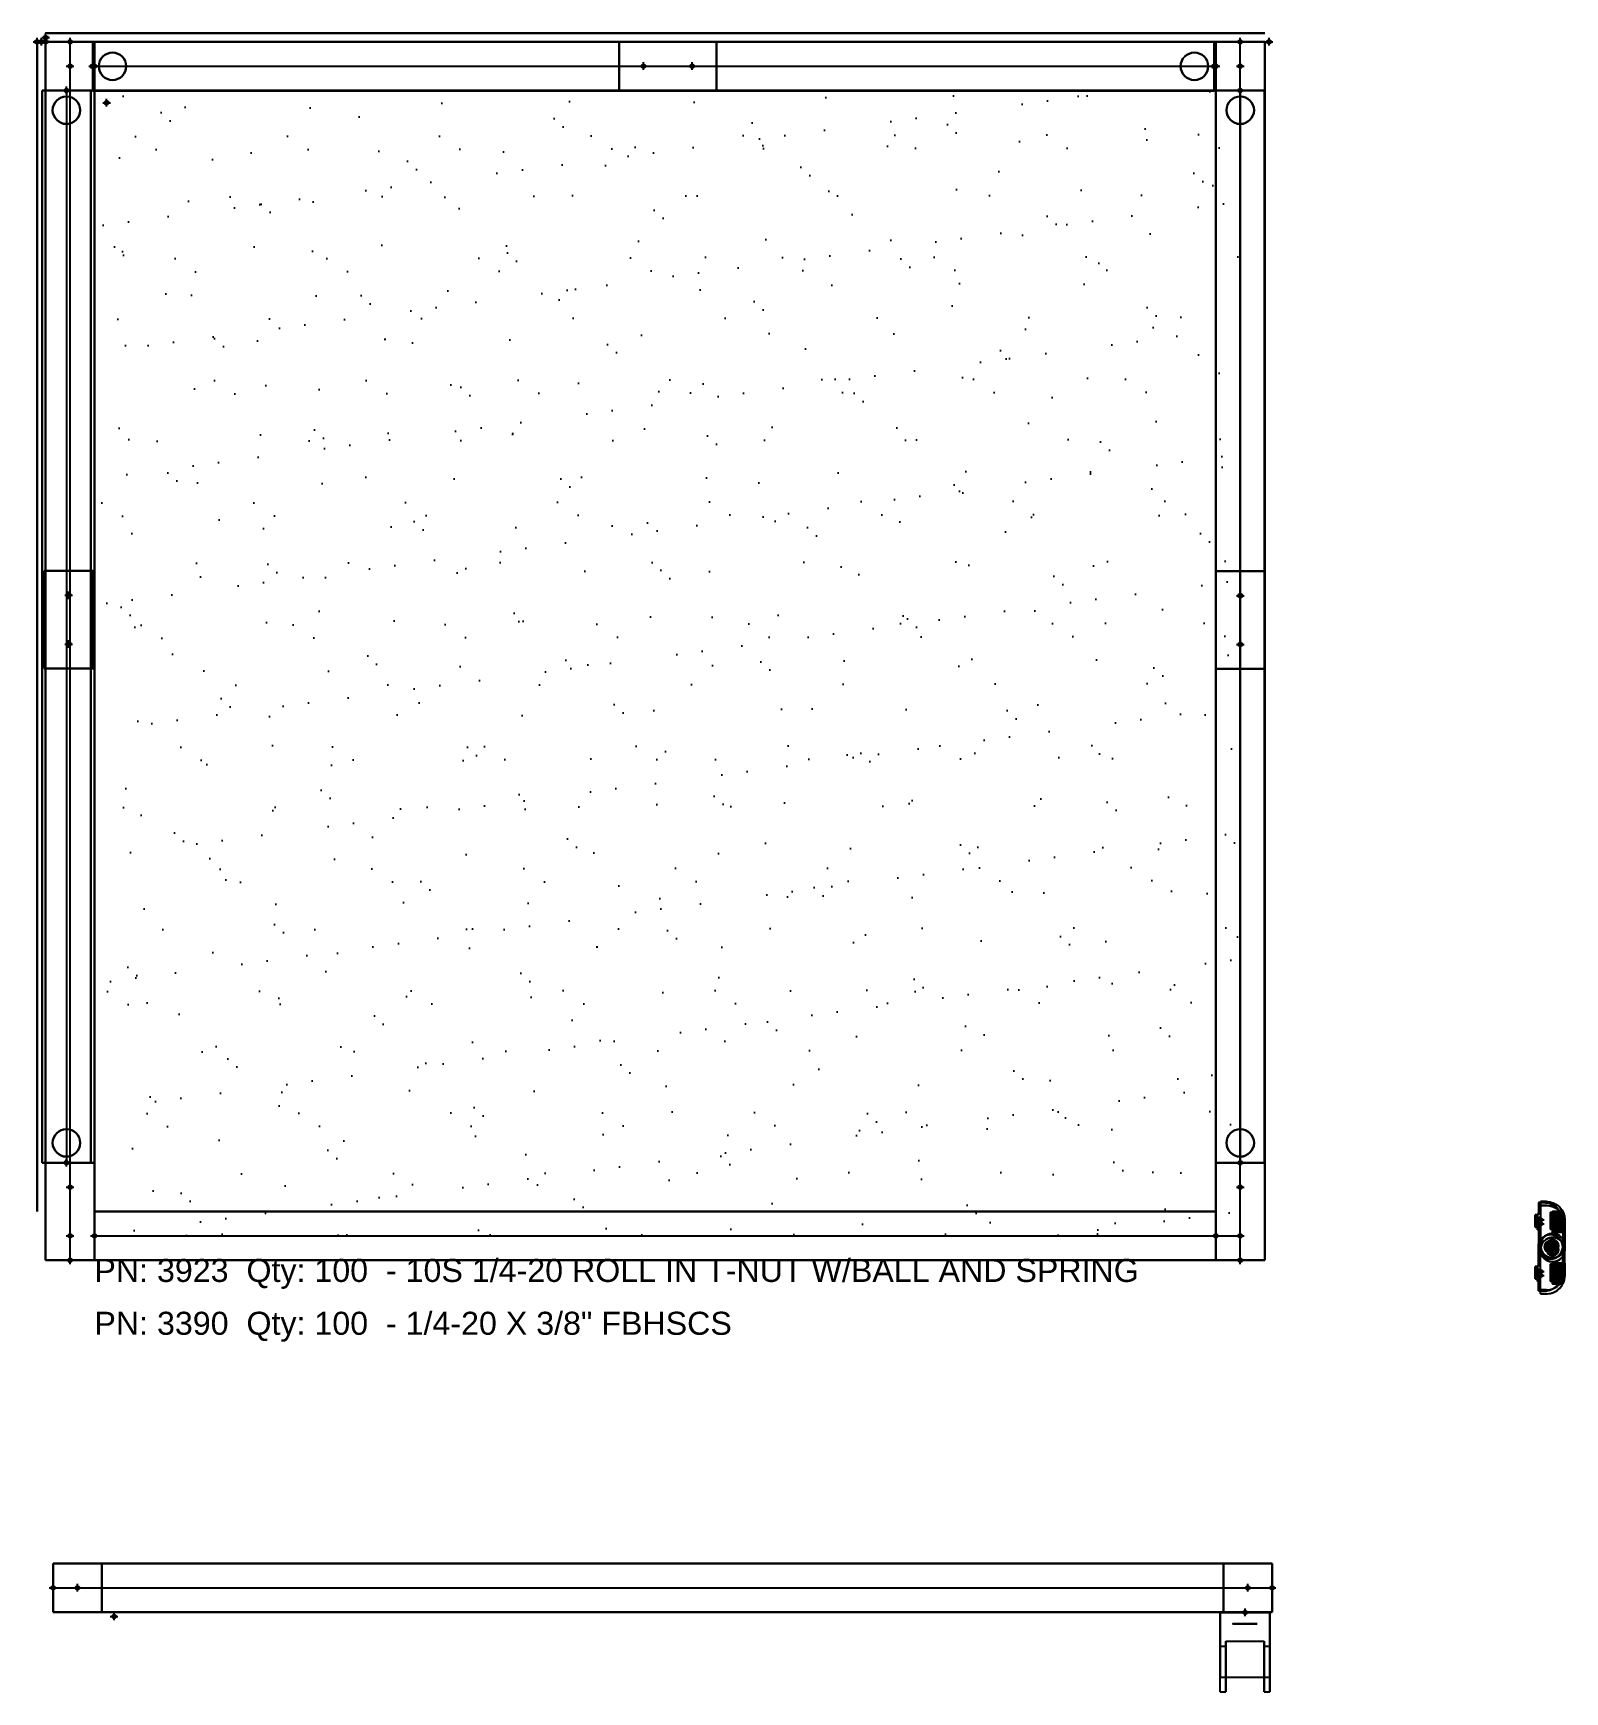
# Model space of a CAD drawing. Header units: inches. Extents: x -32 to 766, y -238 to 627.
import ezdxf

# ---------------------------------------------------------------- set-up
doc = ezdxf.new("R2010")
doc.units = ezdxf.units.IN
doc.header["$PDMODE"] = 34
doc.header["$PDSIZE"] = 2
for name, color, linetype in [('AQME Center Lines', 7, 'Continuous'), ('AQME Holes', 7, 'Continuous'), ('AQME NonGraphical Parts', 7, 'Continuous'), ('AQME Points', 7, 'Continuous'), ('AQME TSlots', 7, 'Continuous')]:
    doc.layers.add(name, color=color, linetype=linetype)
doc.styles.get("Standard").update_dxf_attribs({"font": 'arial.ttf'})
pattern_1 = [(37.5, (0, 0), (-1.6, 48.9413), [0, -38.608, 0, -43.18, 0, -41.275]), (7.5, (0, 0), (44.9523, 71.6825), [0, -20.828, 0, -34.798, 0, -13.335]), (327.5, (-31.24, 0), (79.0992, 0.1437), [0, -12.7, 0, -45.72, 0, -59.69]), (317.5, (-31.24, 0), (76.3556, 22.293), [0, -6.35, 0, -29.972, 0, -34.29])]

# ---------------------------------------------------------------- blocks, each defined once
blk = doc.blocks.new('AQME_1010-S-BLACK-FB_20190625111309', base_point=(12.7, 12.7))
at = {"invisible_edges": 2}
for points in [[(0, 0), (25.4, 0), (25.4, 25.4), (0, 25.4)], [(25.4, 25.4), (0, 25.4), (0, 25.4, 635), (25.4, 25.4, 635)], [(0, 25.4), (0, 0), (0, 0, 635), (0, 25.4, 635)], [(0, 0, 635), (25.4, 0, 635), (25.4, 25.4, 635), (0, 25.4, 635)], [(25.4, 0), (25.4, 25.4), (25.4, 25.4, 635), (25.4, 0, 635)], [(0, 0), (25.4, 0), (25.4, 0, 635), (0, 0, 635)]]:
    blk.add_3dface(points, dxfattribs=at)
at = {"layer": 'AQME Points', "color": 3}
blk.add_point((12.7, 12.7), dxfattribs=at)
at = {"layer": 'AQME Points', "color": 2}
blk.add_point((12.7, 12.7, 635), dxfattribs=at)
at = {"layer": 'AQME TSlots', "color": 1}
for p, q in [((12.7, 25.4), (12.7, 25.4, 635)), ((0, 12.7), (0, 12.7, 635)), ((25.4, 12.7), (25.4, 12.7, 635)), ((12.7, 0), (12.7, 0, 635))]:
    blk.add_line(p, q, dxfattribs=at)
blk = doc.blocks.new('AQME_1010-S-BLACK-FB_20190625111318', base_point=(12.7, 12.7))
at = {"invisible_edges": 2}
for points in [[(0, 0), (25.4, 0), (25.4, 25.4), (0, 25.4)], [(25.4, 25.4), (0, 25.4), (0, 25.4, 635), (25.4, 25.4, 635)], [(0, 25.4), (0, 0), (0, 0, 635), (0, 25.4, 635)], [(0, 0, 635), (25.4, 0, 635), (25.4, 25.4, 635), (0, 25.4, 635)], [(25.4, 0), (25.4, 25.4), (25.4, 25.4, 635), (25.4, 0, 635)], [(0, 0), (25.4, 0), (25.4, 0, 635), (0, 0, 635)]]:
    blk.add_3dface(points, dxfattribs=at)
at = {"layer": 'AQME Points', "color": 3}
blk.add_point((12.7, 12.7), dxfattribs=at)
at = {"layer": 'AQME Points', "color": 2}
blk.add_point((12.7, 12.7, 635), dxfattribs=at)
at = {"layer": 'AQME TSlots', "color": 1}
for p, q in [((12.7, 25.4), (12.7, 25.4, 635)), ((0, 12.7), (0, 12.7, 635)), ((25.4, 12.7), (25.4, 12.7, 635)), ((12.7, 0), (12.7, 0, 635))]:
    blk.add_line(p, q, dxfattribs=at)
blk = doc.blocks.new('AQME_7042_20190625113024')
at = {"layer": 'AQME Holes', "color": 4}
blk.add_circle((0, 0), 7.15, dxfattribs=at)
blk = doc.blocks.new('AQME_7042_20190625113040')
at = {"layer": 'AQME Holes', "color": 4}
blk.add_circle((0, 0), 7.15, dxfattribs=at)
blk = doc.blocks.new('AQME_1010-S-BLACK-FB_20190625113042', base_point=(12.7, 12.7))
at = {"invisible_edges": 2}
for points in [[(0, 0), (25.4, 0), (25.4, 25.4), (0, 25.4)], [(25.4, 25.4), (0, 25.4), (0, 25.4, 584.2), (25.4, 25.4, 584.2)], [(0, 25.4), (0, 0), (0, 0, 584.2), (0, 25.4, 584.2)], [(0, 0, 584.2), (25.4, 0, 584.2), (25.4, 25.4, 584.2), (0, 25.4, 584.2)], [(25.4, 0), (25.4, 25.4), (25.4, 25.4, 584.2), (25.4, 0, 584.2)], [(0, 0), (25.4, 0), (25.4, 0, 584.2), (0, 0, 584.2)]]:
    blk.add_3dface(points, dxfattribs=at)
at = {"layer": 'AQME Points', "color": 3}
blk.add_point((12.7, 12.7), dxfattribs=at)
at = {"layer": 'AQME Points', "color": 2}
blk.add_point((12.7, 12.7, 584.2), dxfattribs=at)
at = {"layer": 'AQME TSlots', "color": 1}
for p, q in [((12.7, 25.4), (12.7, 25.4, 584.2)), ((0, 12.7), (0, 12.7, 584.2)), ((25.4, 12.7), (25.4, 12.7, 584.2)), ((12.7, 0), (12.7, 0, 584.2))]:
    blk.add_line(p, q, dxfattribs=at)
at = {"extrusion": (-3.55271e-15, 1, -5.73957e-30), "rotation": 179.9999999999998}
blk.add_blockref('AQME_7042_20190625113024', (-12.7, 573.8876, 25.4), dxfattribs=at)
at = {"extrusion": (0, 1, 0)}
blk.add_blockref('AQME_7042_20190625113040', (-12.7, 10.3124, 25.4), dxfattribs=at)
blk = doc.blocks.new('AQME_7042_20190625113053')
at = {"layer": 'AQME Holes', "color": 4}
blk.add_circle((0, 0), 7.15, dxfattribs=at)
blk = doc.blocks.new('AQME_7042_20190625113101')
at = {"layer": 'AQME Holes', "color": 4}
blk.add_circle((0, 0), 7.15, dxfattribs=at)
blk = doc.blocks.new('AQME_1010-S-BLACK-FB_20190625113103', base_point=(12.7, 12.7))
at = {"invisible_edges": 2}
for points in [[(0, 0), (25.4, 0), (25.4, 25.4), (0, 25.4)], [(25.4, 25.4), (0, 25.4), (0, 25.4, 584.2), (25.4, 25.4, 584.2)], [(0, 25.4), (0, 0), (0, 0, 584.2), (0, 25.4, 584.2)], [(0, 0, 584.2), (25.4, 0, 584.2), (25.4, 25.4, 584.2), (0, 25.4, 584.2)], [(25.4, 0), (25.4, 25.4), (25.4, 25.4, 584.2), (25.4, 0, 584.2)], [(0, 0), (25.4, 0), (25.4, 0, 584.2), (0, 0, 584.2)]]:
    blk.add_3dface(points, dxfattribs=at)
at = {"layer": 'AQME Points', "color": 3}
blk.add_point((12.7, 12.7), dxfattribs=at)
at = {"layer": 'AQME Points', "color": 2}
blk.add_point((12.7, 12.7, 584.2), dxfattribs=at)
at = {"layer": 'AQME TSlots', "color": 1}
for p, q in [((12.7, 25.4), (12.7, 25.4, 584.2)), ((0, 12.7), (0, 12.7, 584.2)), ((25.4, 12.7), (25.4, 12.7, 584.2)), ((12.7, 0), (12.7, 0, 584.2))]:
    blk.add_line(p, q, dxfattribs=at)
at = {"extrusion": (-3.55271e-15, 1, -5.73957e-30), "rotation": 179.9999999999998}
blk.add_blockref('AQME_7042_20190625113053', (-12.7, 573.8876, 25.4), dxfattribs=at)
at = {"extrusion": (0, 1, 0)}
blk.add_blockref('AQME_7042_20190625113101', (-12.7, 10.3124, 25.4), dxfattribs=at)
blk = doc.blocks.new('AQME_7042_20190625113120')
at = {"layer": 'AQME Holes', "color": 4}
blk.add_circle((0, 0), 7.15, dxfattribs=at)
blk = doc.blocks.new('AQME_7042_20190625113218')
at = {"layer": 'AQME Holes', "color": 4}
blk.add_circle((0, 0), 7.15, dxfattribs=at)
blk = doc.blocks.new('AQME_1010-S-BLACK-FB_20190625113220', base_point=(12.7, 12.7))
at = {"invisible_edges": 2}
for points in [[(0, 0), (25.4, 0), (25.4, 25.4), (0, 25.4)], [(25.4, 25.4), (0, 25.4), (0, 25.4, 584.2), (25.4, 25.4, 584.2)], [(0, 25.4), (0, 0), (0, 0, 584.2), (0, 25.4, 584.2)], [(0, 0, 584.2), (25.4, 0, 584.2), (25.4, 25.4, 584.2), (0, 25.4, 584.2)], [(25.4, 0), (25.4, 25.4), (25.4, 25.4, 584.2), (25.4, 0, 584.2)], [(0, 0), (25.4, 0), (25.4, 0, 584.2), (0, 0, 584.2)]]:
    blk.add_3dface(points, dxfattribs=at)
at = {"layer": 'AQME Points', "color": 3}
blk.add_point((12.7, 12.7), dxfattribs=at)
at = {"layer": 'AQME Points', "color": 2}
blk.add_point((12.7, 12.7, 584.2), dxfattribs=at)
at = {"layer": 'AQME TSlots', "color": 1}
for p, q in [((12.7, 25.4), (12.7, 25.4, 584.2)), ((0, 12.7), (0, 12.7, 584.2)), ((25.4, 12.7), (25.4, 12.7, 584.2)), ((12.7, 0), (12.7, 0, 584.2))]:
    blk.add_line(p, q, dxfattribs=at)
at = {"extrusion": (0, -1, 0)}
blk.add_blockref('AQME_7042_20190625113120', (12.7, 10.3124), dxfattribs=at)
at = {"extrusion": (0, -1, 0), "rotation": 179.9999999999998}
blk.add_blockref('AQME_7042_20190625113218', (12.7, 573.8876), dxfattribs=at)
blk = doc.blocks.new('AQME_1010-S-BLACK-FB_20190625113449', base_point=(12.7, 12.7))
at = {"color": 4}
for centre in [(12.7, 12.7), (12.7, 12.7, 635)]:
    blk.add_circle(centre, 3.17, dxfattribs=at)
at = {"invisible_edges": 2}
for points in [[(0, 0), (25.4, 0), (25.4, 25.4), (0, 25.4)], [(25.4, 25.4), (0, 25.4), (0, 25.4, 635), (25.4, 25.4, 635)], [(0, 25.4), (0, 0), (0, 0, 635), (0, 25.4, 635)], [(0, 0, 635), (25.4, 0, 635), (25.4, 25.4, 635), (0, 25.4, 635)], [(25.4, 0), (25.4, 25.4), (25.4, 25.4, 635), (25.4, 0, 635)], [(0, 0), (25.4, 0), (25.4, 0, 635), (0, 0, 635)]]:
    blk.add_3dface(points, dxfattribs=at)
at = {"layer": 'AQME Points', "color": 3}
blk.add_point((12.7, 12.7), dxfattribs=at)
at = {"layer": 'AQME Points', "color": 2}
blk.add_point((12.7, 12.7, 635), dxfattribs=at)
at = {"layer": 'AQME TSlots', "color": 1}
for p, q in [((12.7, 25.4), (12.7, 25.4, 635)), ((0, 12.7), (0, 12.7, 635)), ((25.4, 12.7), (25.4, 12.7, 635)), ((12.7, 0), (12.7, 0, 635))]:
    blk.add_line(p, q, dxfattribs=at)
blk = doc.blocks.new('AQME_1010-S-BLACK-FB_20190625113512', base_point=(12.7, 12.7))
at = {"color": 4}
for centre in [(12.7, 12.7), (12.7, 12.7, 635)]:
    blk.add_circle(centre, 3.17, dxfattribs=at)
at = {"invisible_edges": 2}
for points in [[(0, 0), (25.4, 0), (25.4, 25.4), (0, 25.4)], [(25.4, 25.4), (0, 25.4), (0, 25.4, 635), (25.4, 25.4, 635)], [(0, 25.4), (0, 0), (0, 0, 635), (0, 25.4, 635)], [(0, 0, 635), (25.4, 0, 635), (25.4, 25.4, 635), (0, 25.4, 635)], [(25.4, 0), (25.4, 25.4), (25.4, 25.4, 635), (25.4, 0, 635)], [(0, 0), (25.4, 0), (25.4, 0, 635), (0, 0, 635)]]:
    blk.add_3dface(points, dxfattribs=at)
at = {"layer": 'AQME Points', "color": 3}
blk.add_point((12.7, 12.7), dxfattribs=at)
at = {"layer": 'AQME Points', "color": 2}
blk.add_point((12.7, 12.7, 635), dxfattribs=at)
at = {"layer": 'AQME TSlots', "color": 1}
for p, q in [((12.7, 25.4), (12.7, 25.4, 635)), ((0, 12.7), (0, 12.7, 635)), ((25.4, 12.7), (25.4, 12.7, 635)), ((12.7, 0), (12.7, 0, 635))]:
    blk.add_line(p, q, dxfattribs=at)
blk = doc.blocks.new('AQME_1010-S-BLACK-FB_20190625113553', base_point=(12.7, 12.7))
at = {"color": 4}
for centre in [(12.7, 12.7), (12.7, 12.7, 635)]:
    blk.add_circle(centre, 3.17, dxfattribs=at)
at = {"invisible_edges": 2}
for points in [[(0, 0), (25.4, 0), (25.4, 25.4), (0, 25.4)], [(25.4, 25.4), (0, 25.4), (0, 25.4, 635), (25.4, 25.4, 635)], [(0, 25.4), (0, 0), (0, 0, 635), (0, 25.4, 635)], [(0, 0, 635), (25.4, 0, 635), (25.4, 25.4, 635), (0, 25.4, 635)], [(25.4, 0), (25.4, 25.4), (25.4, 25.4, 635), (25.4, 0, 635)], [(0, 0), (25.4, 0), (25.4, 0, 635), (0, 0, 635)]]:
    blk.add_3dface(points, dxfattribs=at)
at = {"layer": 'AQME Points', "color": 3}
blk.add_point((12.7, 12.7), dxfattribs=at)
at = {"layer": 'AQME Points', "color": 2}
blk.add_point((12.7, 12.7, 635), dxfattribs=at)
at = {"layer": 'AQME TSlots', "color": 1}
for p, q in [((12.7, 25.4), (12.7, 25.4, 635)), ((0, 12.7), (0, 12.7, 635)), ((25.4, 12.7), (25.4, 12.7, 635)), ((12.7, 0), (12.7, 0, 635))]:
    blk.add_line(p, q, dxfattribs=at)
blk = doc.blocks.new('AQME_1010-S-BLACK-FB_20190625113605', base_point=(12.7, 12.7))
at = {"color": 4}
for centre in [(12.7, 12.7), (12.7, 12.7, 635)]:
    blk.add_circle(centre, 3.17, dxfattribs=at)
at = {"invisible_edges": 2}
for points in [[(0, 0), (25.4, 0), (25.4, 25.4), (0, 25.4)], [(25.4, 25.4), (0, 25.4), (0, 25.4, 635), (25.4, 25.4, 635)], [(0, 25.4), (0, 0), (0, 0, 635), (0, 25.4, 635)], [(0, 0, 635), (25.4, 0, 635), (25.4, 25.4, 635), (0, 25.4, 635)], [(25.4, 0), (25.4, 25.4), (25.4, 25.4, 635), (25.4, 0, 635)], [(0, 0), (25.4, 0), (25.4, 0, 635), (0, 0, 635)]]:
    blk.add_3dface(points, dxfattribs=at)
at = {"layer": 'AQME Points', "color": 3}
blk.add_point((12.7, 12.7), dxfattribs=at)
at = {"layer": 'AQME Points', "color": 2}
blk.add_point((12.7, 12.7, 635), dxfattribs=at)
at = {"layer": 'AQME TSlots', "color": 1}
for p, q in [((12.7, 25.4), (12.7, 25.4, 635)), ((0, 12.7), (0, 12.7, 635)), ((25.4, 12.7), (25.4, 12.7, 635)), ((12.7, 0), (12.7, 0, 635))]:
    blk.add_line(p, q, dxfattribs=at)
blk = doc.blocks.new('AQME_7042_20190625113627')
at = {"layer": 'AQME Holes', "color": 4}
blk.add_circle((0, 0), 7.15, dxfattribs=at)
blk = doc.blocks.new('AQME_7042_20190625113636')
at = {"layer": 'AQME Holes', "color": 4}
blk.add_circle((0, 0), 7.15, dxfattribs=at)
blk = doc.blocks.new('AQME_1010-S-BLACK-FB_20190625113637', base_point=(12.7, 12.7))
at = {"invisible_edges": 2}
for points in [[(0, 0), (25.4, 0), (25.4, 25.4), (0, 25.4)], [(25.4, 25.4), (0, 25.4), (0, 25.4, 762), (25.4, 25.4, 762)], [(0, 25.4), (0, 0), (0, 0, 762), (0, 25.4, 762)], [(0, 0, 762), (25.4, 0, 762), (25.4, 25.4, 762), (0, 25.4, 762)], [(25.4, 0), (25.4, 25.4), (25.4, 25.4, 762), (25.4, 0, 762)], [(0, 0), (25.4, 0), (25.4, 0, 762), (0, 0, 762)]]:
    blk.add_3dface(points, dxfattribs=at)
at = {"layer": 'AQME Points', "color": 3}
blk.add_point((12.7, 12.7), dxfattribs=at)
at = {"layer": 'AQME Points', "color": 2}
blk.add_point((12.7, 12.7, 762), dxfattribs=at)
at = {"layer": 'AQME TSlots', "color": 1}
for p, q in [((12.7, 25.4), (12.7, 25.4, 762)), ((0, 12.7), (0, 12.7, 762)), ((25.4, 12.7), (25.4, 12.7, 762)), ((12.7, 0), (12.7, 0, 762))]:
    blk.add_line(p, q, dxfattribs=at)
at = {"extrusion": (-3.55271e-15, 1, -5.73957e-30), "rotation": 179.9999999999998}
blk.add_blockref('AQME_7042_20190625113627', (-12.7, 751.6876, 25.4), dxfattribs=at)
at = {"extrusion": (0, 1, 0)}
blk.add_blockref('AQME_7042_20190625113636', (-12.7, 10.3124, 25.4), dxfattribs=at)
blk = doc.blocks.new('AQME_7042_20190625113646')
at = {"layer": 'AQME Holes', "color": 4}
blk.add_circle((0, 0), 7.15, dxfattribs=at)
blk = doc.blocks.new('AQME_7042_20190625113655')
at = {"layer": 'AQME Holes', "color": 4}
blk.add_circle((0, 0), 7.15, dxfattribs=at)
blk = doc.blocks.new('AQME_1010-S-BLACK-FB_20190625113656', base_point=(12.7, 12.7))
at = {"invisible_edges": 2}
for points in [[(0, 0), (25.4, 0), (25.4, 25.4), (0, 25.4)], [(25.4, 25.4), (0, 25.4), (0, 25.4, 762), (25.4, 25.4, 762)], [(0, 25.4), (0, 0), (0, 0, 762), (0, 25.4, 762)], [(0, 0, 762), (25.4, 0, 762), (25.4, 25.4, 762), (0, 25.4, 762)], [(25.4, 0), (25.4, 25.4), (25.4, 25.4, 762), (25.4, 0, 762)], [(0, 0), (25.4, 0), (25.4, 0, 762), (0, 0, 762)]]:
    blk.add_3dface(points, dxfattribs=at)
at = {"layer": 'AQME Points', "color": 3}
blk.add_point((12.7, 12.7), dxfattribs=at)
at = {"layer": 'AQME Points', "color": 2}
blk.add_point((12.7, 12.7, 762), dxfattribs=at)
at = {"layer": 'AQME TSlots', "color": 1}
for p, q in [((12.7, 25.4), (12.7, 25.4, 762)), ((0, 12.7), (0, 12.7, 762)), ((25.4, 12.7), (25.4, 12.7, 762)), ((12.7, 0), (12.7, 0, 762))]:
    blk.add_line(p, q, dxfattribs=at)
at = {"extrusion": (0, 1, 0)}
blk.add_blockref('AQME_7042_20190625113646', (-12.7, 10.3124, 25.4), dxfattribs=at)
at = {"extrusion": (-3.55271e-15, 1, -5.73957e-30), "rotation": 179.9999999999998}
blk.add_blockref('AQME_7042_20190625113655', (-12.7, 751.6876, 25.4), dxfattribs=at)
blk = doc.blocks.new('AQME_7042_20190625113731')
at = {"layer": 'AQME Holes', "color": 4}
blk.add_circle((0, 0), 7.15, dxfattribs=at)
blk = doc.blocks.new('AQME_7042_20190625113748')
at = {"layer": 'AQME Holes', "color": 4}
blk.add_circle((0, 0), 7.15, dxfattribs=at)
blk = doc.blocks.new('AQME_1010-S-BLACK-FB_20190625113749', base_point=(12.7, 12.7))
at = {"invisible_edges": 2}
for points in [[(0, 0), (25.4, 0), (25.4, 25.4), (0, 25.4)], [(25.4, 25.4), (0, 25.4), (0, 25.4, 584.2), (25.4, 25.4, 584.2)], [(0, 25.4), (0, 0), (0, 0, 584.2), (0, 25.4, 584.2)], [(0, 0, 584.2), (25.4, 0, 584.2), (25.4, 25.4, 584.2), (0, 25.4, 584.2)], [(25.4, 0), (25.4, 25.4), (25.4, 25.4, 584.2), (25.4, 0, 584.2)], [(0, 0), (25.4, 0), (25.4, 0, 584.2), (0, 0, 584.2)]]:
    blk.add_3dface(points, dxfattribs=at)
at = {"layer": 'AQME Points', "color": 3}
blk.add_point((12.7, 12.7), dxfattribs=at)
at = {"layer": 'AQME Points', "color": 2}
blk.add_point((12.7, 12.7, 584.2), dxfattribs=at)
at = {"layer": 'AQME TSlots', "color": 1}
for p, q in [((12.7, 25.4), (12.7, 25.4, 584.2)), ((0, 12.7), (0, 12.7, 584.2)), ((25.4, 12.7), (25.4, 12.7, 584.2)), ((12.7, 0), (12.7, 0, 584.2))]:
    blk.add_line(p, q, dxfattribs=at)
at = {"extrusion": (0, -1, 0)}
blk.add_blockref('AQME_7042_20190625113731', (12.7, 10.3124), dxfattribs=at)
at = {"extrusion": (0, -1, 0), "rotation": 179.9999999999998}
blk.add_blockref('AQME_7042_20190625113748', (12.7, 573.8876), dxfattribs=at)
blk = doc.blocks.new('AQME_7042_20190625113842')
at = {"layer": 'AQME Holes', "color": 4}
blk.add_circle((0, 0), 7.15, dxfattribs=at)
blk = doc.blocks.new('AQME_7042_20190625113850')
at = {"layer": 'AQME Holes', "color": 4}
blk.add_circle((0, 0), 7.15, dxfattribs=at)
blk = doc.blocks.new('AQME_1010-S-BLACK-FB_20190625113851', base_point=(12.7, 12.7))
at = {"invisible_edges": 2}
for points in [[(0, 0), (25.4, 0), (25.4, 25.4), (0, 25.4)], [(25.4, 25.4), (0, 25.4), (0, 25.4, 762), (25.4, 25.4, 762)], [(0, 25.4), (0, 0), (0, 0, 762), (0, 25.4, 762)], [(0, 0, 762), (25.4, 0, 762), (25.4, 25.4, 762), (0, 25.4, 762)], [(25.4, 0), (25.4, 25.4), (25.4, 25.4, 762), (25.4, 0, 762)], [(0, 0), (25.4, 0), (25.4, 0, 762), (0, 0, 762)]]:
    blk.add_3dface(points, dxfattribs=at)
at = {"layer": 'AQME Points', "color": 3}
blk.add_point((12.7, 12.7), dxfattribs=at)
at = {"layer": 'AQME Points', "color": 2}
blk.add_point((12.7, 12.7, 762), dxfattribs=at)
at = {"layer": 'AQME TSlots', "color": 1}
for p, q in [((12.7, 25.4), (12.7, 25.4, 762)), ((0, 12.7), (0, 12.7, 762)), ((25.4, 12.7), (25.4, 12.7, 762)), ((12.7, 0), (12.7, 0, 762))]:
    blk.add_line(p, q, dxfattribs=at)
at = {"extrusion": (1, 0, 0), "rotation": 179.9999999999998}
blk.add_blockref('AQME_7042_20190625113842', (12.7, 751.6876, 25.4), dxfattribs=at)
at = {"extrusion": (1, 0, 0)}
blk.add_blockref('AQME_7042_20190625113850', (12.7, 10.3124, 25.4), dxfattribs=at)
blk = doc.blocks.new('AQME_7042_20190625113859')
at = {"layer": 'AQME Holes', "color": 4}
blk.add_circle((0, 0), 7.15, dxfattribs=at)
blk = doc.blocks.new('AQME_7042_20190625113910')
at = {"layer": 'AQME Holes', "color": 4}
blk.add_circle((0, 0), 7.15, dxfattribs=at)
blk = doc.blocks.new('AQME_1010-S-BLACK-FB_20190625113912', base_point=(12.7, 12.7))
at = {"invisible_edges": 2}
for points in [[(0, 0), (25.4, 0), (25.4, 25.4), (0, 25.4)], [(25.4, 25.4), (0, 25.4), (0, 25.4, 762), (25.4, 25.4, 762)], [(0, 25.4), (0, 0), (0, 0, 762), (0, 25.4, 762)], [(0, 0, 762), (25.4, 0, 762), (25.4, 25.4, 762), (0, 25.4, 762)], [(25.4, 0), (25.4, 25.4), (25.4, 25.4, 762), (25.4, 0, 762)], [(0, 0), (25.4, 0), (25.4, 0, 762), (0, 0, 762)]]:
    blk.add_3dface(points, dxfattribs=at)
at = {"layer": 'AQME Points', "color": 3}
blk.add_point((12.7, 12.7), dxfattribs=at)
at = {"layer": 'AQME Points', "color": 2}
blk.add_point((12.7, 12.7, 762), dxfattribs=at)
at = {"layer": 'AQME TSlots', "color": 1}
for p, q in [((12.7, 25.4), (12.7, 25.4, 762)), ((0, 12.7), (0, 12.7, 762)), ((25.4, 12.7), (25.4, 12.7, 762)), ((12.7, 0), (12.7, 0, 762))]:
    blk.add_line(p, q, dxfattribs=at)
at = {"extrusion": (-1, 0, 0)}
blk.add_blockref('AQME_7042_20190625113859', (-12.7, 10.3124), dxfattribs=at)
at = {"extrusion": (-1, -3.55271e-15, -5.73957e-30), "rotation": 179.9999999999998}
blk.add_blockref('AQME_7042_20190625113910', (-12.7, 751.6876), dxfattribs=at)
blk = doc.blocks.new('AQME_7042_20190625113723')
at = {"layer": 'AQME Holes', "color": 4}
blk.add_circle((0, 0), 7.15, dxfattribs=at)
blk = doc.blocks.new('AQME_7042_20190625113740')
at = {"layer": 'AQME Holes', "color": 4}
blk.add_circle((0, 0), 7.15, dxfattribs=at)
blk = doc.blocks.new('AQME_7042_20190625113928')
at = {"layer": 'AQME Holes', "color": 4}
blk.add_circle((0, 0), 7.15, dxfattribs=at)
blk = doc.blocks.new('AQME_7042_20190625113937')
at = {"layer": 'AQME Holes', "color": 4}
blk.add_circle((0, 0), 7.15, dxfattribs=at)
blk = doc.blocks.new('AQME_1020-S-BLACK-FB_20190625113938', base_point=(12.7, 12.7))
at = {"invisible_edges": 2}
for points in [[(0, 0), (25.4, 0), (25.4, 50.8), (0, 50.8)], [(25.4, 50.8), (0, 50.8), (0, 50.8, 762), (25.4, 50.8, 762)], [(0, 50.8), (0, 0), (0, 0, 762), (0, 50.8, 762)], [(0, 0, 762), (25.4, 0, 762), (25.4, 50.8, 762), (0, 50.8, 762)], [(25.4, 0), (25.4, 50.8), (25.4, 50.8, 762), (25.4, 0, 762)], [(0, 0), (25.4, 0), (25.4, 0, 762), (0, 0, 762)]]:
    blk.add_3dface(points, dxfattribs=at)
at = {"layer": 'AQME Center Lines', "color": 6}
for p, q in [((0, 25.4), (0, 25.4, 762)), ((25.4, 25.4), (25.4, 25.4, 762))]:
    blk.add_line(p, q, dxfattribs=at)
at = {"layer": 'AQME Points', "color": 3}
for p in [(12.7, 38.1), (12.7, 12.7)]:
    blk.add_point(p, dxfattribs=at)
at = {"layer": 'AQME Points', "color": 2}
for p in [(12.7, 38.1, 762), (12.7, 12.7, 762)]:
    blk.add_point(p, dxfattribs=at)
at = {"layer": 'AQME TSlots', "color": 1}
for p, q in [((12.7, 50.8), (12.7, 50.8, 762)), ((0, 38.1), (0, 38.1, 762)), ((25.4, 38.1), (25.4, 38.1, 762)), ((0, 12.7), (0, 12.7, 762)), ((25.4, 12.7), (25.4, 12.7, 762)), ((12.7, 0), (12.7, 0, 762))]:
    blk.add_line(p, q, dxfattribs=at)
at = {"extrusion": (0, 1, 0)}
blk.add_blockref('AQME_7042_20190625113928', (-12.7, 10.3124, 50.8), dxfattribs=at)
at = {"extrusion": (-3.55271e-15, 1, -5.73957e-30), "rotation": 179.9999999999998}
blk.add_blockref('AQME_7042_20190625113937', (-12.7, 751.6876, 50.8), dxfattribs=at)
at = {"extrusion": (0, -1, 0), "rotation": 179.9999999999998}
blk.add_blockref('AQME_7042_20190625113723', (12.7, 751.6876), dxfattribs=at)
at = {"extrusion": (0, -1, 0)}
blk.add_blockref('AQME_7042_20190625113740', (12.7, 10.3124), dxfattribs=at)
blk = doc.blocks.new('AQME_7042_20190625113711')
at = {"layer": 'AQME Holes', "color": 4}
blk.add_circle((0, 0), 7.15, dxfattribs=at)
blk = doc.blocks.new('AQME_7042_20190625113754')
at = {"layer": 'AQME Holes', "color": 4}
blk.add_circle((0, 0), 7.15, dxfattribs=at)
blk = doc.blocks.new('AQME_7042_20190625113944')
at = {"layer": 'AQME Holes', "color": 4}
blk.add_circle((0, 0), 7.15, dxfattribs=at)
blk = doc.blocks.new('AQME_7042_20190625113953')
at = {"layer": 'AQME Holes', "color": 4}
blk.add_circle((0, 0), 7.15, dxfattribs=at)
blk = doc.blocks.new('AQME_1020-S-BLACK-FB_20190625113957', base_point=(12.7, 12.7))
at = {"invisible_edges": 2}
for points in [[(0, 0), (25.4, 0), (25.4, 50.8), (0, 50.8)], [(25.4, 50.8), (0, 50.8), (0, 50.8, 762), (25.4, 50.8, 762)], [(0, 50.8), (0, 0), (0, 0, 762), (0, 50.8, 762)], [(0, 0, 762), (25.4, 0, 762), (25.4, 50.8, 762), (0, 50.8, 762)], [(25.4, 0), (25.4, 50.8), (25.4, 50.8, 762), (25.4, 0, 762)], [(0, 0), (25.4, 0), (25.4, 0, 762), (0, 0, 762)]]:
    blk.add_3dface(points, dxfattribs=at)
at = {"layer": 'AQME Center Lines', "color": 6}
for p, q in [((0, 25.4), (0, 25.4, 762)), ((25.4, 25.4), (25.4, 25.4, 762))]:
    blk.add_line(p, q, dxfattribs=at)
at = {"layer": 'AQME Points', "color": 3}
for p in [(12.7, 38.1), (12.7, 12.7)]:
    blk.add_point(p, dxfattribs=at)
at = {"layer": 'AQME Points', "color": 2}
for p in [(12.7, 38.1, 762), (12.7, 12.7, 762)]:
    blk.add_point(p, dxfattribs=at)
at = {"layer": 'AQME TSlots', "color": 1}
for p, q in [((12.7, 50.8), (12.7, 50.8, 762)), ((0, 38.1), (0, 38.1, 762)), ((25.4, 38.1), (25.4, 38.1, 762)), ((0, 12.7), (0, 12.7, 762)), ((25.4, 12.7), (25.4, 12.7, 762)), ((12.7, 0), (12.7, 0, 762))]:
    blk.add_line(p, q, dxfattribs=at)
at = {"extrusion": (-3.55271e-15, 1, -5.73957e-30), "rotation": 179.9999999999998}
blk.add_blockref('AQME_7042_20190625113944', (-12.7, 751.6876, 50.8), dxfattribs=at)
at = {"extrusion": (0, 1, 0)}
blk.add_blockref('AQME_7042_20190625113953', (-12.7, 10.3124, 50.8), dxfattribs=at)
at = {"extrusion": (0, -1, 0), "rotation": 179.9999999999998}
blk.add_blockref('AQME_7042_20190625113711', (12.7, 751.6876), dxfattribs=at)
at = {"extrusion": (0, -1, 0)}
blk.add_blockref('AQME_7042_20190625113754', (12.7, 10.3124), dxfattribs=at)
blk = doc.blocks.new('AQME_7042_20190625114024')
at = {"layer": 'AQME Holes', "color": 4}
blk.add_circle((0, 0), 7.15, dxfattribs=at)
blk = doc.blocks.new('AQME_7042_20190625114035')
at = {"layer": 'AQME Holes', "color": 4}
blk.add_circle((0, 0), 7.15, dxfattribs=at)
blk = doc.blocks.new('AQME_7042_20190625114043')
at = {"layer": 'AQME Holes', "color": 4}
blk.add_circle((0, 0), 7.15, dxfattribs=at)
blk = doc.blocks.new('AQME_7042_20190625114048')
at = {"layer": 'AQME Holes', "color": 4}
blk.add_circle((0, 0), 7.15, dxfattribs=at)
blk = doc.blocks.new('AQME_1020-S-BLACK-FB_20190625114050', base_point=(12.7, 12.7))
at = {"invisible_edges": 2}
for points in [[(0, 0), (25.4, 0), (25.4, 50.8), (0, 50.8)], [(25.4, 50.8), (0, 50.8), (0, 50.8, 177.8), (25.4, 50.8, 177.8)], [(0, 50.8), (0, 0), (0, 0, 177.8), (0, 50.8, 177.8)], [(0, 0, 177.8), (25.4, 0, 177.8), (25.4, 50.8, 177.8), (0, 50.8, 177.8)], [(25.4, 0), (25.4, 50.8), (25.4, 50.8, 177.8), (25.4, 0, 177.8)], [(0, 0), (25.4, 0), (25.4, 0, 177.8), (0, 0, 177.8)]]:
    blk.add_3dface(points, dxfattribs=at)
at = {"layer": 'AQME Center Lines', "color": 6}
for p, q in [((0, 25.4), (0, 25.4, 177.8)), ((25.4, 25.4), (25.4, 25.4, 177.8))]:
    blk.add_line(p, q, dxfattribs=at)
at = {"layer": 'AQME Points', "color": 3}
for p in [(12.7, 38.1), (12.7, 12.7)]:
    blk.add_point(p, dxfattribs=at)
at = {"layer": 'AQME Points', "color": 2}
for p in [(12.7, 38.1, 177.8), (12.7, 12.7, 177.8)]:
    blk.add_point(p, dxfattribs=at)
at = {"layer": 'AQME TSlots', "color": 1}
for p, q in [((12.7, 50.8), (12.7, 50.8, 177.8)), ((0, 38.1), (0, 38.1, 177.8)), ((25.4, 38.1), (25.4, 38.1, 177.8)), ((0, 12.7), (0, 12.7, 177.8)), ((25.4, 12.7), (25.4, 12.7, 177.8)), ((12.7, 0), (12.7, 0, 177.8))]:
    blk.add_line(p, q, dxfattribs=at)
at = {"extrusion": (0, 1, 0)}
blk.add_blockref('AQME_7042_20190625114024', (-12.7, 10.3124, 50.8), dxfattribs=at)
at = {"extrusion": (-3.55271e-15, 1, -5.73957e-30), "rotation": 179.9999999999998}
blk.add_blockref('AQME_7042_20190625114048', (-12.7, 167.4876, 50.8), dxfattribs=at)
at = {"extrusion": (0, -1, 0)}
blk.add_blockref('AQME_7042_20190625114035', (12.7, 10.3124), dxfattribs=at)
at = {"extrusion": (0, -1, 0), "rotation": 179.9999999999998}
blk.add_blockref('AQME_7042_20190625114043', (12.7, 167.4876), dxfattribs=at)
blk = doc.blocks.new('AQME_7042_20190625114056')
at = {"layer": 'AQME Holes', "color": 4}
blk.add_circle((0, 0), 7.15, dxfattribs=at)
blk = doc.blocks.new('AQME_7042_20190625114102')
at = {"layer": 'AQME Holes', "color": 4}
blk.add_circle((0, 0), 7.15, dxfattribs=at)
blk = doc.blocks.new('AQME_7042_20190625114111')
at = {"layer": 'AQME Holes', "color": 4}
blk.add_circle((0, 0), 7.15, dxfattribs=at)
blk = doc.blocks.new('AQME_7042_20190625114118')
at = {"layer": 'AQME Holes', "color": 4}
blk.add_circle((0, 0), 7.15, dxfattribs=at)
blk = doc.blocks.new('AQME_1020-S-BLACK-FB_20190625114120', base_point=(12.7, 12.7))
at = {"invisible_edges": 2}
for points in [[(0, 0), (25.4, 0), (25.4, 50.8), (0, 50.8)], [(25.4, 50.8), (0, 50.8), (0, 50.8, 558.8), (25.4, 50.8, 558.8)], [(0, 50.8), (0, 0), (0, 0, 558.8), (0, 50.8, 558.8)], [(0, 0, 558.8), (25.4, 0, 558.8), (25.4, 50.8, 558.8), (0, 50.8, 558.8)], [(25.4, 0), (25.4, 50.8), (25.4, 50.8, 558.8), (25.4, 0, 558.8)], [(0, 0), (25.4, 0), (25.4, 0, 558.8), (0, 0, 558.8)]]:
    blk.add_3dface(points, dxfattribs=at)
at = {"layer": 'AQME Center Lines', "color": 6}
for p, q in [((0, 25.4), (0, 25.4, 558.8)), ((25.4, 25.4), (25.4, 25.4, 558.8))]:
    blk.add_line(p, q, dxfattribs=at)
at = {"layer": 'AQME Points', "color": 3}
for p in [(12.7, 38.1), (12.7, 12.7)]:
    blk.add_point(p, dxfattribs=at)
at = {"layer": 'AQME Points', "color": 2}
for p in [(12.7, 38.1, 558.8), (12.7, 12.7, 558.8)]:
    blk.add_point(p, dxfattribs=at)
at = {"layer": 'AQME TSlots', "color": 1}
for p, q in [((12.7, 50.8), (12.7, 50.8, 558.8)), ((0, 38.1), (0, 38.1, 558.8)), ((25.4, 38.1), (25.4, 38.1, 558.8)), ((0, 12.7), (0, 12.7, 558.8)), ((25.4, 12.7), (25.4, 12.7, 558.8)), ((12.7, 0), (12.7, 0, 558.8))]:
    blk.add_line(p, q, dxfattribs=at)
at = {"extrusion": (-3.55271e-15, 1, -5.73957e-30), "rotation": 179.9999999999998}
blk.add_blockref('AQME_7042_20190625114056', (-12.7, 548.4876, 50.8), dxfattribs=at)
at = {"extrusion": (0, 1, 0)}
blk.add_blockref('AQME_7042_20190625114111', (-12.7, 10.3124, 50.8), dxfattribs=at)
at = {"extrusion": (0, -1, 0), "rotation": 179.9999999999998}
blk.add_blockref('AQME_7042_20190625114102', (12.7, 548.4876), dxfattribs=at)
at = {"extrusion": (0, -1, 0)}
blk.add_blockref('AQME_7042_20190625114118', (12.7, 10.3124), dxfattribs=at)
blk = doc.blocks.new('AQME_7042_20190625114211')
at = {"layer": 'AQME Holes', "color": 4}
blk.add_circle((0, 0), 7.15, dxfattribs=at)
blk = doc.blocks.new('AQME_7042_20190625114216')
at = {"layer": 'AQME Holes', "color": 4}
blk.add_circle((0, 0), 7.15, dxfattribs=at)
blk = doc.blocks.new('AQME_7042_20190625114225')
at = {"layer": 'AQME Holes', "color": 4}
blk.add_circle((0, 0), 7.15, dxfattribs=at)
blk = doc.blocks.new('AQME_7042_20190625114230')
at = {"layer": 'AQME Holes', "color": 4}
blk.add_circle((0, 0), 7.15, dxfattribs=at)
blk = doc.blocks.new('AQME_1020-S-BLACK-FB_20190625114231', base_point=(12.7, 12.7))
at = {"invisible_edges": 2}
for points in [[(0, 0), (25.4, 0), (25.4, 50.8), (0, 50.8)], [(25.4, 50.8), (0, 50.8), (0, 50.8, 177.8), (25.4, 50.8, 177.8)], [(0, 50.8), (0, 0), (0, 0, 177.8), (0, 50.8, 177.8)], [(0, 0, 177.8), (25.4, 0, 177.8), (25.4, 50.8, 177.8), (0, 50.8, 177.8)], [(25.4, 0), (25.4, 50.8), (25.4, 50.8, 177.8), (25.4, 0, 177.8)], [(0, 0), (25.4, 0), (25.4, 0, 177.8), (0, 0, 177.8)]]:
    blk.add_3dface(points, dxfattribs=at)
at = {"layer": 'AQME Center Lines', "color": 6}
for p, q in [((0, 25.4), (0, 25.4, 177.8)), ((25.4, 25.4), (25.4, 25.4, 177.8))]:
    blk.add_line(p, q, dxfattribs=at)
at = {"layer": 'AQME Points', "color": 3}
for p in [(12.7, 38.1), (12.7, 12.7)]:
    blk.add_point(p, dxfattribs=at)
at = {"layer": 'AQME Points', "color": 2}
for p in [(12.7, 38.1, 177.8), (12.7, 12.7, 177.8)]:
    blk.add_point(p, dxfattribs=at)
at = {"layer": 'AQME TSlots', "color": 1}
for p, q in [((12.7, 50.8), (12.7, 50.8, 177.8)), ((0, 38.1), (0, 38.1, 177.8)), ((25.4, 38.1), (25.4, 38.1, 177.8)), ((0, 12.7), (0, 12.7, 177.8)), ((25.4, 12.7), (25.4, 12.7, 177.8)), ((12.7, 0), (12.7, 0, 177.8))]:
    blk.add_line(p, q, dxfattribs=at)
at = {"extrusion": (0, 1, 0)}
blk.add_blockref('AQME_7042_20190625114211', (-12.7, 10.3124, 50.8), dxfattribs=at)
at = {"extrusion": (-3.55271e-15, 1, -5.73957e-30), "rotation": 179.9999999999998}
blk.add_blockref('AQME_7042_20190625114230', (-12.7, 167.4876, 50.8), dxfattribs=at)
at = {"extrusion": (0, -1, 0)}
blk.add_blockref('AQME_7042_20190625114216', (12.7, 10.3124), dxfattribs=at)
at = {"extrusion": (0, -1, 0), "rotation": 179.9999999999998}
blk.add_blockref('AQME_7042_20190625114225', (12.7, 167.4876), dxfattribs=at)
blk = doc.blocks.new('AQME_7042_20190625114142')
at = {"layer": 'AQME Holes', "color": 4}
blk.add_circle((0, 0), 7.15, dxfattribs=at)
blk = doc.blocks.new('AQME_7042_20190625114153')
at = {"layer": 'AQME Holes', "color": 4}
blk.add_circle((0, 0), 7.15, dxfattribs=at)
blk = doc.blocks.new('AQME_7042_20190625114203')
at = {"layer": 'AQME Holes', "color": 4}
blk.add_circle((0, 0), 7.15, dxfattribs=at)
blk = doc.blocks.new('AQME_7042_20190625114240')
at = {"layer": 'AQME Holes', "color": 4}
blk.add_circle((0, 0), 7.15, dxfattribs=at)
blk = doc.blocks.new('AQME_1020-S-BLACK-FB_20190625114242', base_point=(12.7, 12.7))
at = {"invisible_edges": 2}
for points in [[(0, 0), (25.4, 0), (25.4, 50.8), (0, 50.8)], [(25.4, 50.8), (0, 50.8), (0, 50.8, 584.2), (25.4, 50.8, 584.2)], [(0, 50.8), (0, 0), (0, 0, 584.2), (0, 50.8, 584.2)], [(0, 0, 584.2), (25.4, 0, 584.2), (25.4, 50.8, 584.2), (0, 50.8, 584.2)], [(25.4, 0), (25.4, 50.8), (25.4, 50.8, 584.2), (25.4, 0, 584.2)], [(0, 0), (25.4, 0), (25.4, 0, 584.2), (0, 0, 584.2)]]:
    blk.add_3dface(points, dxfattribs=at)
at = {"layer": 'AQME Center Lines', "color": 6}
for p, q in [((0, 25.4), (0, 25.4, 584.2)), ((25.4, 25.4), (25.4, 25.4, 584.2))]:
    blk.add_line(p, q, dxfattribs=at)
at = {"layer": 'AQME Points', "color": 3}
for p in [(12.7, 38.1), (12.7, 12.7)]:
    blk.add_point(p, dxfattribs=at)
at = {"layer": 'AQME Points', "color": 2}
for p in [(12.7, 38.1, 584.2), (12.7, 12.7, 584.2)]:
    blk.add_point(p, dxfattribs=at)
at = {"layer": 'AQME TSlots', "color": 1}
for p, q in [((12.7, 50.8), (12.7, 50.8, 584.2)), ((0, 38.1), (0, 38.1, 584.2)), ((25.4, 38.1), (25.4, 38.1, 584.2)), ((0, 12.7), (0, 12.7, 584.2)), ((25.4, 12.7), (25.4, 12.7, 584.2)), ((12.7, 0), (12.7, 0, 584.2))]:
    blk.add_line(p, q, dxfattribs=at)
at = {"extrusion": (-3.55271e-15, 1, -5.73957e-30), "rotation": 179.9999999999998}
blk.add_blockref('AQME_7042_20190625114142', (-12.7, 573.8876, 50.8), dxfattribs=at)
at = {"extrusion": (0, 1, 0)}
blk.add_blockref('AQME_7042_20190625114153', (-12.7, 10.3124, 50.8), dxfattribs=at)
at = {"extrusion": (0, -1, 0)}
blk.add_blockref('AQME_7042_20190625114203', (12.7, 10.3124), dxfattribs=at)
at = {"extrusion": (0, -1, 0), "rotation": 179.9999999999998}
blk.add_blockref('AQME_7042_20190625114240', (12.7, 573.8876), dxfattribs=at)
blk = doc.blocks.new('AQME_7042_20190625114248')
at = {"layer": 'AQME Holes', "color": 4}
blk.add_circle((0, 0), 7.15, dxfattribs=at)
blk = doc.blocks.new('AQME_7042_20190625114253')
at = {"layer": 'AQME Holes', "color": 4}
blk.add_circle((0, 0), 7.15, dxfattribs=at)
blk = doc.blocks.new('AQME_7042_20190625114317')
at = {"layer": 'AQME Holes', "color": 4}
blk.add_circle((0, 0), 7.15, dxfattribs=at)
blk = doc.blocks.new('AQME_7042_20190625114323')
at = {"layer": 'AQME Holes', "color": 4}
blk.add_circle((0, 0), 7.15, dxfattribs=at)
blk = doc.blocks.new('AQME_1020-S-BLACK-FB_20190625114324', base_point=(12.7, 12.7))
at = {"invisible_edges": 2}
for points in [[(0, 0), (25.4, 0), (25.4, 50.8), (0, 50.8)], [(25.4, 50.8), (0, 50.8), (0, 50.8, 177.8), (25.4, 50.8, 177.8)], [(0, 50.8), (0, 0), (0, 0, 177.8), (0, 50.8, 177.8)], [(0, 0, 177.8), (25.4, 0, 177.8), (25.4, 50.8, 177.8), (0, 50.8, 177.8)], [(25.4, 0), (25.4, 50.8), (25.4, 50.8, 177.8), (25.4, 0, 177.8)], [(0, 0), (25.4, 0), (25.4, 0, 177.8), (0, 0, 177.8)]]:
    blk.add_3dface(points, dxfattribs=at)
at = {"layer": 'AQME Center Lines', "color": 6}
for p, q in [((0, 25.4), (0, 25.4, 177.8)), ((25.4, 25.4), (25.4, 25.4, 177.8))]:
    blk.add_line(p, q, dxfattribs=at)
at = {"layer": 'AQME Points', "color": 3}
for p in [(12.7, 38.1), (12.7, 12.7)]:
    blk.add_point(p, dxfattribs=at)
at = {"layer": 'AQME Points', "color": 2}
for p in [(12.7, 38.1, 177.8), (12.7, 12.7, 177.8)]:
    blk.add_point(p, dxfattribs=at)
at = {"layer": 'AQME TSlots', "color": 1}
for p, q in [((12.7, 50.8), (12.7, 50.8, 177.8)), ((0, 38.1), (0, 38.1, 177.8)), ((25.4, 38.1), (25.4, 38.1, 177.8)), ((0, 12.7), (0, 12.7, 177.8)), ((25.4, 12.7), (25.4, 12.7, 177.8)), ((12.7, 0), (12.7, 0, 177.8))]:
    blk.add_line(p, q, dxfattribs=at)
at = {"extrusion": (0, 1, 0)}
blk.add_blockref('AQME_7042_20190625114248', (-12.7, 10.3124, 50.8), dxfattribs=at)
at = {"extrusion": (-3.55271e-15, 1, -5.73957e-30), "rotation": 179.9999999999998}
blk.add_blockref('AQME_7042_20190625114317', (-12.7, 167.4876, 50.8), dxfattribs=at)
at = {"extrusion": (0, -1, 0)}
blk.add_blockref('AQME_7042_20190625114253', (12.7, 10.3124), dxfattribs=at)
at = {"extrusion": (0, -1, 0), "rotation": 179.9999999999998}
blk.add_blockref('AQME_7042_20190625114323', (12.7, 167.4876), dxfattribs=at)
blk = doc.blocks.new('AQME_7042_20190625114258')
at = {"layer": 'AQME Holes', "color": 4}
blk.add_circle((0, 0), 7.15, dxfattribs=at)
blk = doc.blocks.new('AQME_7042_20190625114309')
at = {"layer": 'AQME Holes', "color": 4}
blk.add_circle((0, 0), 7.15, dxfattribs=at)
blk = doc.blocks.new('AQME_7042_20190625114333')
at = {"layer": 'AQME Holes', "color": 4}
blk.add_circle((0, 0), 7.15, dxfattribs=at)
blk = doc.blocks.new('AQME_7042_20190625114337')
at = {"layer": 'AQME Holes', "color": 4}
blk.add_circle((0, 0), 7.15, dxfattribs=at)
blk = doc.blocks.new('AQME_1020-S-BLACK-FB_20190625114339', base_point=(12.7, 12.7))
at = {"invisible_edges": 2}
for points in [[(0, 0), (25.4, 0), (25.4, 50.8), (0, 50.8)], [(25.4, 50.8), (0, 50.8), (0, 50.8, 558.8), (25.4, 50.8, 558.8)], [(0, 50.8), (0, 0), (0, 0, 558.8), (0, 50.8, 558.8)], [(0, 0, 558.8), (25.4, 0, 558.8), (25.4, 50.8, 558.8), (0, 50.8, 558.8)], [(25.4, 0), (25.4, 50.8), (25.4, 50.8, 558.8), (25.4, 0, 558.8)], [(0, 0), (25.4, 0), (25.4, 0, 558.8), (0, 0, 558.8)]]:
    blk.add_3dface(points, dxfattribs=at)
at = {"layer": 'AQME Center Lines', "color": 6}
for p, q in [((0, 25.4), (0, 25.4, 558.8)), ((25.4, 25.4), (25.4, 25.4, 558.8))]:
    blk.add_line(p, q, dxfattribs=at)
at = {"layer": 'AQME Points', "color": 3}
for p in [(12.7, 38.1), (12.7, 12.7)]:
    blk.add_point(p, dxfattribs=at)
at = {"layer": 'AQME Points', "color": 2}
for p in [(12.7, 38.1, 558.8), (12.7, 12.7, 558.8)]:
    blk.add_point(p, dxfattribs=at)
at = {"layer": 'AQME TSlots', "color": 1}
for p, q in [((12.7, 50.8), (12.7, 50.8, 558.8)), ((0, 38.1), (0, 38.1, 558.8)), ((25.4, 38.1), (25.4, 38.1, 558.8)), ((0, 12.7), (0, 12.7, 558.8)), ((25.4, 12.7), (25.4, 12.7, 558.8)), ((12.7, 0), (12.7, 0, 558.8))]:
    blk.add_line(p, q, dxfattribs=at)
at = {"extrusion": (0, 1, 0)}
blk.add_blockref('AQME_7042_20190625114309', (-12.7, 10.3124, 50.8), dxfattribs=at)
at = {"extrusion": (-3.55271e-15, 1, -5.73957e-30), "rotation": 179.9999999999998}
blk.add_blockref('AQME_7042_20190625114337', (-12.7, 548.4876, 50.8), dxfattribs=at)
at = {"extrusion": (0, -1, 0)}
blk.add_blockref('AQME_7042_20190625114258', (12.7, 10.3124), dxfattribs=at)
at = {"extrusion": (0, -1, 0), "rotation": 179.9999999999998}
blk.add_blockref('AQME_7042_20190625114333', (12.7, 548.4876), dxfattribs=at)
blk = doc.blocks.new('AQME_2614-S_20190625115357', base_point=(6.35, -6.35, 2.25))
h = blk.add_hatch()
h.set_pattern_fill('AR-SAND', color=8, scale=2, style=0)
h.set_pattern_definition(pattern_1)
h.paths.add_polyline_path([(0, 0), (0, -774.7), (596.9, -774.7), (596.9, 0)], flags=16)
at = {"color": 1, "true_color": 0xff0000}
for p, q in [((0, 0), (0, -774.7)), ((596.9, 0), (0, 0)), ((596.9, -774.7), (596.9, 0)), ((0, -774.7), (596.9, -774.7))]:
    blk.add_line(p, q, dxfattribs=at)
at = {"invisible_edges": 15}
for points in [[(0, 0), (0, -774.7), (596.9, -774.7), (596.9, 0)], [(0, 0, 4.5), (0, -774.7, 4.5), (596.9, -774.7, 4.5), (596.9, 0, 4.5)]]:
    blk.add_3dface(points, dxfattribs=at)
at = {"layer": 'AQME Points', "color": 3}
blk.add_point((6.35, -6.35, 2.25), dxfattribs=at)
blk = doc.blocks.new('AQME_2614-S_20190625115708', base_point=(6.35, -6.35, 2.25))
h = blk.add_hatch()
h.set_pattern_fill('AR-SAND', color=8, scale=2, style=0)
h.set_pattern_definition(pattern_1)
h.paths.add_polyline_path([(0, 0), (0, -596.9), (596.9, -596.9), (596.9, 0)], flags=16)
at = {"color": 1, "true_color": 0xff0000}
for p, q in [((0, 0), (0, -596.9)), ((596.9, 0), (0, 0)), ((596.9, -596.9), (596.9, 0)), ((0, -596.9), (596.9, -596.9))]:
    blk.add_line(p, q, dxfattribs=at)
at = {"invisible_edges": 15}
for points in [[(0, 0), (0, -596.9), (596.9, -596.9), (596.9, 0)], [(0, 0, 4.5), (0, -596.9, 4.5), (596.9, -596.9, 4.5), (596.9, 0, 4.5)]]:
    blk.add_3dface(points, dxfattribs=at)
at = {"layer": 'AQME Points', "color": 3}
blk.add_point((6.35, -6.35, 2.25), dxfattribs=at)
blk = doc.blocks.new('AQME_2614-S_20190625120213', base_point=(0, 0, 2.25))
h = blk.add_hatch()
h.set_pattern_fill('AR-SAND', color=8, scale=2, style=0)
h.set_pattern_definition(pattern_1)
h.paths.add_polyline_path([(0, 0), (0, -584.2), (635, -584.2), (635, 0)], flags=16)
at = {"color": 1, "true_color": 0xff0000}
for p, q in [((0, 0), (0, -584.2)), ((635, 0), (0, 0)), ((635, -584.2), (635, 0)), ((0, -584.2), (635, -584.2))]:
    blk.add_line(p, q, dxfattribs=at)
at = {"invisible_edges": 15}
for points in [[(0, 0), (0, -584.2), (635, -584.2), (635, 0)], [(0, 0, 4.5), (0, -584.2, 4.5), (635, -584.2, 4.5), (635, 0, 4.5)]]:
    blk.add_3dface(points, dxfattribs=at)
at = {"layer": 'AQME Points', "color": 3}
blk.add_point((0, 0, 2.25), dxfattribs=at)
blk = doc.blocks.new('AQME_2614-S_20190625122018', base_point=(0, 0, 2.25))
h = blk.add_hatch()
h.set_pattern_fill('AR-SAND', color=8, scale=2, style=0)
h.set_pattern_definition(pattern_1)
h.paths.add_polyline_path([(0, 0), (0, -609.6), (584.2, -609.6), (584.2, 0)], flags=16)
at = {"color": 1, "true_color": 0xff0000}
for p, q in [((0, 0), (0, -609.6)), ((584.2, 0), (0, 0)), ((584.2, -609.6), (584.2, 0)), ((0, -609.6), (584.2, -609.6))]:
    blk.add_line(p, q, dxfattribs=at)
at = {"invisible_edges": 15}
for points in [[(0, 0), (0, -609.6), (584.2, -609.6), (584.2, 0)], [(0, 0, 4.5), (0, -609.6, 4.5), (584.2, -609.6, 4.5), (584.2, 0, 4.5)]]:
    blk.add_3dface(points, dxfattribs=at)
at = {"layer": 'AQME Points', "color": 3}
blk.add_point((0, 0, 2.25), dxfattribs=at)
blk = doc.blocks.new('AQME_2066-BLACK_20190625141209-0')
at = {"extrusion": (0, -1, 0)}
for p, q in [((23.7998, 29.337), (13.4874, 29.337)), ((26.924, 29.337, 12.7), (13.4874, 29.337, 12.7)), ((23.7998, 29.337, -1.6002), (23.7998, 29.337)), ((30.1498, 29.337, -1.6002), (23.7998, 29.337, -1.6002)), ((30.1498, 29.337), (30.1498, 29.337, -1.6002)), ((36.4998, 29.337), (30.1498, 29.337)), ((36.4998, 29.337, 3.1242), (36.4998, 29.337))]:
    blk.add_line(p, q, dxfattribs=at)
at = {"color": 1, "extrusion": (0, -1, 0)}
blk.add_circle((13.4874, 6.35, -29.337), 3.175, dxfattribs=at)
at = {"color": 1}
blk.add_circle((26.9748, 19.812, -1.6002), 2.5527, dxfattribs=at)
at = {"extrusion": (0, -1, 0)}
for centre, radius, start, end in [((13.4874, 6.35, -29.337), 6.35, 90, 270), ((26.924, 3.1242, -29.337), 9.5758, 0, 90)]:
    blk.add_arc(centre, radius, start, end, dxfattribs=at)
at = {"color": 2, "extrusion": (0, -1, 0)}
for p in [(13.4874, 29.337, 6.35), (13.4874, 10.287, 6.35)]:
    blk.add_point(p, dxfattribs=at)
at = {"color": 3}
blk.add_point((26.9748, 19.812), dxfattribs=at)
for points, invisible_edges in [([(7.1374, 29.337, 6.35), (7.1882, 29.337, 5.5118), (35.1282, 29.337, 8.0518), (34.6964, 29.337, 8.6868)], 10), ([(7.1882, 29.337, 7.1628), (7.1374, 29.337, 6.35), (34.6964, 29.337, 8.6868), (34.2392, 29.337, 9.2964)], 10), ([(7.1882, 29.337, 5.5118), (7.366, 29.337, 4.699), (35.4838, 29.337, 7.3914), (35.1282, 29.337, 8.0518)], 10), ([(7.366, 29.337, 7.9756), (7.1882, 29.337, 7.1628), (34.2392, 29.337, 9.2964), (33.7312, 29.337, 9.8552)], 10), ([(7.366, 29.337, 4.699), (7.62, 29.337, 3.9116), (35.7886, 29.337, 6.7056), (35.4838, 29.337, 7.3914)], 10), ([(7.62, 29.337, 8.763), (7.366, 29.337, 7.9756), (33.7312, 29.337, 9.8552), (33.1724, 29.337, 10.3632)], 10), ([(7.62, 29.337, 3.9116), (7.9756, 29.337, 3.175), (36.0426, 29.337, 5.9944), (35.7886, 29.337, 6.7056)], 10), ([(7.9756, 29.337, 9.525), (7.62, 29.337, 8.763), (33.1724, 29.337, 10.3632), (32.5882, 29.337, 10.8458)], 10), ([(7.9756, 29.337, 3.175), (8.4582, 29.337, 2.4638), (36.2458, 29.337, 5.2578), (36.0426, 29.337, 5.9944)], 10), ([(8.4582, 29.337, 10.2108), (7.9756, 29.337, 9.525), (32.5882, 29.337, 10.8458), (31.9532, 29.337, 11.2522)], 10), ([(8.4582, 29.337, 2.4638), (8.9916, 29.337, 1.8542), (36.3982, 29.337, 4.5212), (36.2458, 29.337, 5.2578)], 10), ([(8.9916, 29.337, 10.8204), (8.4582, 29.337, 10.2108), (31.9532, 29.337, 11.2522), (31.2928, 29.337, 11.6332)], 10), ([(8.9916, 29.337, 1.8542), (9.6266, 29.337, 1.2954), (36.4744, 29.337, 3.7592), (36.3982, 29.337, 4.5212)], 10), ([(9.6266, 29.337, 11.3792), (8.9916, 29.337, 10.8204), (31.2928, 29.337, 11.6332), (30.607, 29.337, 11.938)], 10), ([(9.6266, 29.337, 1.2954), (10.3124, 29.337, 0.8382), (36.4998, 29.337, 3.0226), (36.4744, 29.337, 3.7592)], 10), ([(10.3124, 29.337, 11.8364), (9.6266, 29.337, 11.3792), (30.607, 29.337, 11.938), (29.8958, 29.337, 12.2174)], 10), ([(10.3124, 29.337, 0.8382), (11.049, 29.337, 0.4826), (36.4998, 29.337, 2.2606), (36.4998, 29.337, 3.0226)], 10), ([(11.049, 29.337, 12.192), (10.3124, 29.337, 11.8364), (29.8958, 29.337, 12.2174), (29.1846, 29.337, 12.4206)], 10), ([(11.049, 29.337, 0.4826), (11.8364, 29.337, 0.2032), (36.4998, 29.337, 1.4986), (36.4998, 29.337, 2.2606)], 10), ([(11.8364, 29.337, 12.4714), (11.049, 29.337, 12.192), (29.1846, 29.337, 12.4206), (28.4226, 29.337, 12.573)], 10), ([(11.8364, 29.337, 0.2032), (12.6492, 29.337, 0.0508), (36.4998, 29.337, 0.7366), (36.4998, 29.337, 1.4986)], 10), ([(12.6492, 29.337, 12.6238), (11.8364, 29.337, 12.4714), (28.4226, 29.337, 12.573), (27.686, 29.337, 12.6492)], 10), ([(12.6492, 29.337, 0.0508), (13.4874, 29.337), (36.4998, 29.337), (36.4998, 29.337, 0.7366)], 10), ([(13.4874, 29.337, 12.7), (12.6492, 29.337, 12.6238), (27.686, 29.337, 12.6492), (26.924, 29.337, 12.7)], 10), ([(23.7998, 29.337), (23.7998, 29.337, -1.6002), (30.1498, 29.337, -1.6002), (30.1498, 29.337)], 8), ([(7.1374, 10.287, 6.35), (7.1882, 10.287, 5.5118), (35.1282, 10.287, 8.0518), (34.6964, 10.287, 8.6868)], 10), ([(7.1882, 10.287, 7.1628), (7.1374, 10.287, 6.35), (34.6964, 10.287, 8.6868), (34.2392, 10.287, 9.2964)], 10), ([(7.1882, 10.287, 5.5118), (7.366, 10.287, 4.699), (35.4838, 10.287, 7.3914), (35.1282, 10.287, 8.0518)], 10), ([(7.366, 10.287, 7.9756), (7.1882, 10.287, 7.1628), (34.2392, 10.287, 9.2964), (33.7312, 10.287, 9.8552)], 10), ([(7.366, 10.287, 4.699), (7.62, 10.287, 3.9116), (35.7886, 10.287, 6.7056), (35.4838, 10.287, 7.3914)], 10), ([(7.62, 10.287, 8.763), (7.366, 10.287, 7.9756), (33.7312, 10.287, 9.8552), (33.1724, 10.287, 10.3632)], 10), ([(7.62, 10.287, 3.9116), (7.9756, 10.287, 3.175), (36.0426, 10.287, 5.9944), (35.7886, 10.287, 6.7056)], 10), ([(7.9756, 10.287, 9.525), (7.62, 10.287, 8.763), (33.1724, 10.287, 10.3632), (32.5882, 10.287, 10.8458)], 10), ([(7.9756, 10.287, 3.175), (8.4582, 10.287, 2.4638), (36.2458, 10.287, 5.2578), (36.0426, 10.287, 5.9944)], 10), ([(8.4582, 10.287, 10.2108), (7.9756, 10.287, 9.525), (32.5882, 10.287, 10.8458), (31.9532, 10.287, 11.2522)], 10), ([(8.4582, 10.287, 2.4638), (8.9916, 10.287, 1.8542), (36.3982, 10.287, 4.5212), (36.2458, 10.287, 5.2578)], 10), ([(8.9916, 10.287, 10.8204), (8.4582, 10.287, 10.2108), (31.9532, 10.287, 11.2522), (31.2928, 10.287, 11.6332)], 10), ([(8.9916, 10.287, 1.8542), (9.6266, 10.287, 1.2954), (36.4744, 10.287, 3.7592), (36.3982, 10.287, 4.5212)], 10), ([(9.6266, 10.287, 11.3792), (8.9916, 10.287, 10.8204), (31.2928, 10.287, 11.6332), (30.607, 10.287, 11.938)], 10), ([(9.6266, 10.287, 1.2954), (10.3124, 10.287, 0.8382), (36.4998, 10.287, 3.0226), (36.4744, 10.287, 3.7592)], 10), ([(10.3124, 10.287, 11.8364), (9.6266, 10.287, 11.3792), (30.607, 10.287, 11.938), (29.8958, 10.287, 12.2174)], 10), ([(10.3124, 10.287, 0.8382), (11.049, 10.287, 0.4826), (36.4998, 10.287, 2.2606), (36.4998, 10.287, 3.0226)], 10), ([(11.049, 10.287, 12.192), (10.3124, 10.287, 11.8364), (29.8958, 10.287, 12.2174), (29.1846, 10.287, 12.4206)], 10), ([(11.049, 10.287, 0.4826), (11.8364, 10.287, 0.2032), (36.4998, 10.287, 1.4986), (36.4998, 10.287, 2.2606)], 10), ([(11.8364, 10.287, 12.4714), (11.049, 10.287, 12.192), (29.1846, 10.287, 12.4206), (28.4226, 10.287, 12.573)], 10), ([(11.8364, 10.287, 0.2032), (12.6492, 10.287, 0.0508), (36.4998, 10.287, 0.7366), (36.4998, 10.287, 1.4986)], 10), ([(12.6492, 10.287, 12.6238), (11.8364, 10.287, 12.4714), (28.4226, 10.287, 12.573), (27.686, 10.287, 12.6492)], 10), ([(12.6492, 10.287, 0.0508), (13.4874, 10.287), (36.4998, 10.287), (36.4998, 10.287, 0.7366)], 10), ([(13.4874, 10.287, 12.7), (12.6492, 10.287, 12.6238), (27.686, 10.287, 12.6492), (26.924, 10.287, 12.7)], 10), ([(23.7998, 10.287), (23.7998, 10.287, -1.6002), (30.1498, 10.287, -1.6002), (30.1498, 10.287)], 8)]:
    blk.add_3dface(points, dxfattribs=dict(invisible_edges=invisible_edges))
at = {"color": 1}
for points in [[(22.7584, 20.955, 12.7), (22.606, 19.812, 12.7), (22.606, 19.812, 6.35), (22.7584, 20.9296, 6.35)], [(22.606, 19.812, 12.7), (22.7584, 18.669, 12.7), (22.7584, 18.6944, 6.35), (22.606, 19.812, 6.35)], [(23.2156, 21.9964, 12.7), (22.7584, 20.955, 12.7), (22.7584, 20.9296, 6.35), (23.1902, 21.9964, 6.35)], [(22.7584, 18.669, 12.7), (23.2156, 17.6276, 12.7), (23.1902, 17.6276, 6.35), (22.7584, 18.6944, 6.35)], [(23.9014, 22.9108, 12.7), (23.2156, 21.9964, 12.7), (23.1902, 21.9964, 6.35), (23.9014, 22.8854, 6.35)], [(23.2156, 17.6276, 12.7), (23.9014, 16.7132, 12.7), (23.9014, 16.7386, 6.35), (23.1902, 17.6276, 6.35)], [(24.8158, 23.5966, 12.7), (23.9014, 22.9108, 12.7), (23.9014, 22.8854, 6.35), (24.7904, 23.5966, 6.35)], [(25.8826, 24.0284, 12.7), (24.8158, 23.5966, 12.7), (24.7904, 23.5966, 6.35), (25.8572, 24.0284, 6.35)], [(27.0002, 24.1554, 12.7), (25.8826, 24.0284, 12.7), (25.8572, 24.0284, 6.35), (26.9748, 24.1808, 6.35)], [(27.0002, 24.1554, 12.7), (28.1432, 24.003, 12.6238), (28.0924, 24.0284, 6.35), (26.9748, 24.1808, 6.35)], [(28.1432, 24.003, 12.6238), (29.1846, 23.5712, 12.446), (29.1592, 23.5966, 6.35), (28.0924, 24.0284, 6.35)], [(29.1846, 23.5712, 12.446), (30.0736, 22.8854, 12.192), (30.0482, 22.8854, 6.35), (29.1592, 23.5966, 6.35)], [(30.0736, 22.8854, 12.192), (30.7594, 21.9964, 11.9126), (30.7594, 21.9964, 6.35), (30.0482, 22.8854, 6.35)], [(30.7594, 17.6276, 11.9126), (30.0736, 16.7386, 12.192), (30.0482, 16.7386, 6.35), (30.7594, 17.6276, 6.35)], [(30.7594, 21.9964, 11.9126), (31.1912, 20.955, 11.7348), (31.1912, 20.9296, 6.35), (30.7594, 21.9964, 6.35)], [(31.1912, 18.669, 11.7348), (30.7594, 17.6276, 11.9126), (30.7594, 17.6276, 6.35), (31.1912, 18.6944, 6.35)], [(31.1912, 20.955, 11.7348), (31.3436, 19.812, 11.6586), (31.3436, 19.812, 6.35), (31.1912, 20.9296, 6.35)], [(31.3436, 19.812, 11.6586), (31.1912, 18.669, 11.7348), (31.1912, 18.6944, 6.35), (31.3436, 19.812, 6.35)], [(23.9014, 16.7132, 12.7), (24.8158, 16.0274, 12.7), (24.7904, 16.0274, 6.35), (23.9014, 16.7386, 6.35)], [(24.8158, 16.0274, 12.7), (25.8826, 15.5956, 12.7), (25.8572, 15.5956, 6.35), (24.7904, 16.0274, 6.35)], [(25.8826, 15.5956, 12.7), (27.0002, 15.4686, 12.7), (26.9748, 15.4432, 6.35), (25.8572, 15.5956, 6.35)], [(28.1432, 15.621, 12.6238), (27.0002, 15.4686, 12.7), (26.9748, 15.4432, 6.35), (28.0924, 15.5956, 6.35)], [(29.1846, 16.0528, 12.446), (28.1432, 15.621, 12.6238), (28.0924, 15.5956, 6.35), (29.1592, 16.0274, 6.35)], [(30.0736, 16.7386, 12.192), (29.1846, 16.0528, 12.446), (29.1592, 16.0274, 6.35), (30.0482, 16.7386, 6.35)]]:
    blk.add_3dface(points, dxfattribs=at)
blk = doc.blocks.new('AQME_2066-BLACK_20190625141209-1')
at = {"extrusion": (0, 1, 0)}
for p, q in [((-9.525, 30.099, 3.1242), (-9.525, 30.099)), ((-9.525, 30.099), (-3.175, 30.099)), ((-3.175, 30.099, -1.6002), (3.175, 30.099, -1.6002)), ((-3.175, 30.099), (-3.175, 30.099, -1.6002)), ((0.0508, 30.099, 12.7), (13.4874, 30.099, 12.7)), ((3.175, 30.099, -1.6002), (3.175, 30.099)), ((3.175, 30.099), (13.4874, 30.099)), ((-9.525, -9.525, 3.1242), (-9.525, -9.525)), ((-9.525, -9.525), (-3.175, -9.525)), ((-3.175, -9.525, -1.6002), (3.175, -9.525, -1.6002)), ((-3.175, -9.525), (-3.175, -9.525, -1.6002)), ((0.0508, -9.525, 12.7), (13.4874, -9.525, 12.7)), ((3.175, -9.525, -1.6002), (3.175, -9.525)), ((3.175, -9.525), (13.4874, -9.525))]:
    blk.add_line(p, q, dxfattribs=at)
at = {"color": 1}
for centre in [(0, 39.624, -1.6002), (0, 0, -1.6002)]:
    blk.add_circle(centre, 2.5527, dxfattribs=at)
at = {"extrusion": (0, 1, 0)}
for radius in [6.35, 3.0734]:
    blk.add_circle((-13.4874, 6.35, 29.337), radius, dxfattribs=at)
at = {"color": 1, "extrusion": (0, 1, 0)}
for centre in [(-13.4874, 6.35, 29.337), (-13.4874, 6.35, -9.525)]:
    blk.add_circle(centre, 2.3698, dxfattribs=at)
at = {"extrusion": (0, -1, 0)}
for radius in [6.35, 3.0734]:
    blk.add_circle((13.4874, 6.35, -10.287), radius, dxfattribs=at)
at = {"extrusion": (0, 1, 0)}
for centre, radius, start, end in [((-0.0508, 3.1242, 30.099), 9.5758, 0, 90), ((-13.4874, 6.35, 30.099), 6.35, 90, 270), ((-0.0508, 3.1242, -9.525), 9.5758, 0, 90), ((-13.4874, 6.35, -9.525), 6.35, 90, 270)]:
    blk.add_arc(centre, radius, start, end, dxfattribs=at)
at = {"color": 2, "extrusion": (0, 1, 0)}
for p in [(13.4874, 49.149, 6.35), (13.4874, -9.525, 6.35)]:
    blk.add_point(p, dxfattribs=at)
at = {"color": 3}
for p in [(0, 39.624), (0, 0)]:
    blk.add_point(p, dxfattribs=at)
at = {"color": 3, "extrusion": (0, 1, 0)}
blk.add_point((13.4874, 29.337, 6.35), dxfattribs=at)
at = {"color": 3, "extrusion": (0, -1, 0)}
blk.add_point((13.4874, 10.287, 6.35), dxfattribs=at)
for points, invisible_edges in [([(14.3256, 49.149, 0.0508), (13.4874, 49.149), (-9.525, 49.149), (-9.525, 49.149, 0.7366)], 10), ([(17.3482, 49.149, 1.2954), (16.6624, 49.149, 0.8382), (-9.525, 49.149, 3.0226), (-9.4996, 49.149, 3.7592)], 10), ([(16.6624, 49.149, 0.8382), (15.9258, 49.149, 0.4826), (-9.525, 49.149, 2.2606), (-9.525, 49.149, 3.0226)], 10), ([(15.9258, 49.149, 0.4826), (15.1384, 49.149, 0.2032), (-9.525, 49.149, 1.4986), (-9.525, 49.149, 2.2606)], 10), ([(15.1384, 49.149, 0.2032), (14.3256, 49.149, 0.0508), (-9.525, 49.149, 0.7366), (-9.525, 49.149, 1.4986)], 10), ([(17.9832, 49.149, 1.8542), (17.3482, 49.149, 1.2954), (-9.4996, 49.149, 3.7592), (-9.4234, 49.149, 4.5212)], 10), ([(18.5166, 49.149, 2.4638), (17.9832, 49.149, 1.8542), (-9.4234, 49.149, 4.5212), (-9.271, 49.149, 5.2578)], 10), ([(18.9992, 49.149, 3.175), (18.5166, 49.149, 2.4638), (-9.271, 49.149, 5.2578), (-9.0678, 49.149, 5.9944)], 10), ([(19.3548, 49.149, 3.9116), (18.9992, 49.149, 3.175), (-9.0678, 49.149, 5.9944), (-8.8138, 49.149, 6.7056)], 10), ([(19.6088, 49.149, 4.699), (19.3548, 49.149, 3.9116), (-8.8138, 49.149, 6.7056), (-8.509, 49.149, 7.3914)], 10), ([(19.7866, 49.149, 5.5118), (19.6088, 49.149, 4.699), (-8.509, 49.149, 7.3914), (-8.1534, 49.149, 8.0518)], 10), ([(19.8374, 49.149, 6.35), (19.7866, 49.149, 5.5118), (-8.1534, 49.149, 8.0518), (-7.7216, 49.149, 8.6868)], 10), ([(19.7866, 49.149, 7.1628), (19.8374, 49.149, 6.35), (-7.7216, 49.149, 8.6868), (-7.2644, 49.149, 9.2964)], 10), ([(19.6088, 49.149, 7.9756), (19.7866, 49.149, 7.1628), (-7.2644, 49.149, 9.2964), (-6.7564, 49.149, 9.8552)], 10), ([(19.3548, 49.149, 8.763), (19.6088, 49.149, 7.9756), (-6.7564, 49.149, 9.8552), (-6.1976, 49.149, 10.3632)], 10), ([(18.9992, 49.149, 9.525), (19.3548, 49.149, 8.763), (-6.1976, 49.149, 10.3632), (-5.6134, 49.149, 10.8458)], 10), ([(18.5166, 49.149, 10.2108), (18.9992, 49.149, 9.525), (-5.6134, 49.149, 10.8458), (-4.9784, 49.149, 11.2522)], 10), ([(17.9832, 49.149, 10.8204), (18.5166, 49.149, 10.2108), (-4.9784, 49.149, 11.2522), (-4.318, 49.149, 11.6332)], 10), ([(17.3482, 49.149, 11.3792), (17.9832, 49.149, 10.8204), (-4.318, 49.149, 11.6332), (-3.6322, 49.149, 11.938)], 10), ([(16.6624, 49.149, 11.8364), (17.3482, 49.149, 11.3792), (-3.6322, 49.149, 11.938), (-2.921, 49.149, 12.2174)], 10), ([(3.175, 49.149), (3.175, 49.149, -1.6002), (-3.175, 49.149, -1.6002), (-3.175, 49.149)], 8), ([(15.9258, 49.149, 12.192), (16.6624, 49.149, 11.8364), (-2.921, 49.149, 12.2174), (-2.2098, 49.149, 12.4206)], 10), ([(15.1384, 49.149, 12.4714), (15.9258, 49.149, 12.192), (-2.2098, 49.149, 12.4206), (-1.4478, 49.149, 12.573)], 10), ([(14.3256, 49.149, 12.6238), (15.1384, 49.149, 12.4714), (-1.4478, 49.149, 12.573), (-0.7112, 49.149, 12.6492)], 10), ([(13.4874, 49.149, 12.7), (14.3256, 49.149, 12.6238), (-0.7112, 49.149, 12.6492), (0.0508, 49.149, 12.7)], 10), ([(14.3256, 30.099, 0.0508), (13.4874, 30.099), (-9.525, 30.099), (-9.525, 30.099, 0.7366)], 10), ([(17.3482, 30.099, 1.2954), (16.6624, 30.099, 0.8382), (-9.525, 30.099, 3.0226), (-9.4996, 30.099, 3.7592)], 10), ([(15.1384, 30.099, 0.2032), (14.3256, 30.099, 0.0508), (-9.525, 30.099, 0.7366), (-9.525, 30.099, 1.4986)], 10), ([(15.9258, 30.099, 0.4826), (15.1384, 30.099, 0.2032), (-9.525, 30.099, 1.4986), (-9.525, 30.099, 2.2606)], 10), ([(16.6624, 30.099, 0.8382), (15.9258, 30.099, 0.4826), (-9.525, 30.099, 2.2606), (-9.525, 30.099, 3.0226)], 10), ([(17.9832, 30.099, 1.8542), (17.3482, 30.099, 1.2954), (-9.4996, 30.099, 3.7592), (-9.4234, 30.099, 4.5212)], 10), ([(18.5166, 30.099, 2.4638), (17.9832, 30.099, 1.8542), (-9.4234, 30.099, 4.5212), (-9.271, 30.099, 5.2578)], 10), ([(18.9992, 30.099, 3.175), (18.5166, 30.099, 2.4638), (-9.271, 30.099, 5.2578), (-9.0678, 30.099, 5.9944)], 10), ([(19.3548, 30.099, 3.9116), (18.9992, 30.099, 3.175), (-9.0678, 30.099, 5.9944), (-8.8138, 30.099, 6.7056)], 10), ([(19.6088, 30.099, 4.699), (19.3548, 30.099, 3.9116), (-8.8138, 30.099, 6.7056), (-8.509, 30.099, 7.3914)], 10), ([(19.7866, 30.099, 5.5118), (19.6088, 30.099, 4.699), (-8.509, 30.099, 7.3914), (-8.1534, 30.099, 8.0518)], 10), ([(19.8374, 30.099, 6.35), (19.7866, 30.099, 5.5118), (-8.1534, 30.099, 8.0518), (-7.7216, 30.099, 8.6868)], 10), ([(19.7866, 30.099, 7.1628), (19.8374, 30.099, 6.35), (-7.7216, 30.099, 8.6868), (-7.2644, 30.099, 9.2964)], 10), ([(19.6088, 30.099, 7.9756), (19.7866, 30.099, 7.1628), (-7.2644, 30.099, 9.2964), (-6.7564, 30.099, 9.8552)], 10), ([(19.3548, 30.099, 8.763), (19.6088, 30.099, 7.9756), (-6.7564, 30.099, 9.8552), (-6.1976, 30.099, 10.3632)], 10), ([(18.9992, 30.099, 9.525), (19.3548, 30.099, 8.763), (-6.1976, 30.099, 10.3632), (-5.6134, 30.099, 10.8458)], 10), ([(18.5166, 30.099, 10.2108), (18.9992, 30.099, 9.525), (-5.6134, 30.099, 10.8458), (-4.9784, 30.099, 11.2522)], 10), ([(17.9832, 30.099, 10.8204), (18.5166, 30.099, 10.2108), (-4.9784, 30.099, 11.2522), (-4.318, 30.099, 11.6332)], 10), ([(17.3482, 30.099, 11.3792), (17.9832, 30.099, 10.8204), (-4.318, 30.099, 11.6332), (-3.6322, 30.099, 11.938)], 10), ([(16.6624, 30.099, 11.8364), (17.3482, 30.099, 11.3792), (-3.6322, 30.099, 11.938), (-2.921, 30.099, 12.2174)], 10), ([(3.175, 30.099), (3.175, 30.099, -1.6002), (-3.175, 30.099, -1.6002), (-3.175, 30.099)], 8), ([(15.9258, 30.099, 12.192), (16.6624, 30.099, 11.8364), (-2.921, 30.099, 12.2174), (-2.2098, 30.099, 12.4206)], 10), ([(15.1384, 30.099, 12.4714), (15.9258, 30.099, 12.192), (-2.2098, 30.099, 12.4206), (-1.4478, 30.099, 12.573)], 10), ([(14.3256, 30.099, 12.6238), (15.1384, 30.099, 12.4714), (-1.4478, 30.099, 12.573), (-0.7112, 30.099, 12.6492)], 10), ([(13.4874, 30.099, 12.7), (14.3256, 30.099, 12.6238), (-0.7112, 30.099, 12.6492), (0.0508, 30.099, 12.7)], 10), ([(7.366, 29.337, 4.699), (7.1374, 29.337, 6.35), (10.414, 29.337, 6.35), (10.5156, 29.337, 5.5372)], 14), ([(7.1374, 29.337, 6.35), (7.366, 29.337, 7.9756), (10.5156, 29.337, 7.1374), (10.414, 29.337, 6.35)], 14), ([(7.366, 29.337, 7.9756), (7.9756, 29.337, 9.525), (10.8204, 29.337, 7.874), (10.5156, 29.337, 7.1374)], 14), ([(7.9756, 29.337, 3.175), (7.366, 29.337, 4.699), (10.5156, 29.337, 5.5372), (10.8204, 29.337, 4.8006)], 14), ([(7.9756, 29.337, 9.525), (8.9916, 29.337, 10.8204), (11.303, 29.337, 8.509), (10.8204, 29.337, 7.874)], 14), ([(8.9916, 29.337, 1.8542), (7.9756, 29.337, 3.175), (10.8204, 29.337, 4.8006), (11.303, 29.337, 4.1656)], 14), ([(8.9916, 29.337, 10.8204), (10.3124, 29.337, 11.8364), (11.938, 29.337, 8.9916), (11.303, 29.337, 8.509)], 14), ([(10.3124, 29.337, 0.8382), (8.9916, 29.337, 1.8542), (11.303, 29.337, 4.1656), (11.938, 29.337, 3.683)], 14), ([(10.3124, 29.337, 11.8364), (11.8364, 29.337, 12.4714), (12.7, 29.337, 9.2964), (11.938, 29.337, 8.9916)], 14), ([(11.8364, 29.337, 0.2032), (10.3124, 29.337, 0.8382), (11.938, 29.337, 3.683), (12.7, 29.337, 3.3782)], 14), ([(13.4874, 29.337), (11.8364, 29.337, 0.2032), (12.7, 29.337, 3.3782), (13.4874, 29.337, 3.2766)], 14), ([(11.8364, 29.337, 12.4714), (13.4874, 29.337, 12.7), (13.4874, 29.337, 9.4234), (12.7, 29.337, 9.2964)], 14), ([(15.1384, 29.337, 0.2032), (13.4874, 29.337), (13.4874, 29.337, 3.2766), (14.2748, 29.337, 3.3782)], 14), ([(13.4874, 29.337, 12.7), (15.1384, 29.337, 12.4714), (14.2748, 29.337, 9.2964), (13.4874, 29.337, 9.4234)], 14), ([(15.1384, 29.337, 12.4714), (16.6624, 29.337, 11.8364), (15.0114, 29.337, 8.9916), (14.2748, 29.337, 9.2964)], 14), ([(16.6624, 29.337, 0.8382), (15.1384, 29.337, 0.2032), (14.2748, 29.337, 3.3782), (15.0114, 29.337, 3.683)], 14), ([(16.6624, 29.337, 11.8364), (17.9832, 29.337, 10.8204), (15.6718, 29.337, 8.509), (15.0114, 29.337, 8.9916)], 14), ([(17.9832, 29.337, 1.8542), (16.6624, 29.337, 0.8382), (15.0114, 29.337, 3.683), (15.6718, 29.337, 4.1656)], 14), ([(17.9832, 29.337, 10.8204), (18.9992, 29.337, 9.525), (16.1544, 29.337, 7.874), (15.6718, 29.337, 8.509)], 14), ([(18.9992, 29.337, 3.175), (17.9832, 29.337, 1.8542), (15.6718, 29.337, 4.1656), (16.1544, 29.337, 4.8006)], 14), ([(18.9992, 29.337, 9.525), (19.6088, 29.337, 7.9756), (16.4592, 29.337, 7.1374), (16.1544, 29.337, 7.874)], 14), ([(19.6088, 29.337, 4.699), (18.9992, 29.337, 3.175), (16.1544, 29.337, 4.8006), (16.4592, 29.337, 5.5372)], 14), ([(19.8374, 29.337, 6.35), (19.6088, 29.337, 4.699), (16.4592, 29.337, 5.5372), (16.5608, 29.337, 6.35)], 14), ([(19.6088, 29.337, 7.9756), (19.8374, 29.337, 6.35), (16.5608, 29.337, 6.35), (16.4592, 29.337, 7.1374)], 14), ([(10.414, 20.193, 6.35), (13.4874, 20.193, 6.35), (13.4874, 20.193, 6.35), (10.5156, 20.193, 5.5372)], 7), ([(10.5156, 20.193, 7.1374), (13.4874, 20.193, 6.35), (13.4874, 20.193, 6.35), (10.414, 20.193, 6.35)], 7), ([(10.5156, 19.431, 7.1374), (13.4874, 19.431, 6.35), (13.4874, 19.431, 6.35), (10.414, 19.431, 6.35)], 7), ([(10.414, 19.431, 6.35), (13.4874, 19.431, 6.35), (13.4874, 19.431, 6.35), (10.5156, 19.431, 5.5372)], 7), ([(10.5156, 20.193, 5.5372), (13.4874, 20.193, 6.35), (13.4874, 20.193, 6.35), (10.8204, 20.193, 4.8006)], 7), ([(10.8204, 20.193, 7.874), (13.4874, 20.193, 6.35), (13.4874, 20.193, 6.35), (10.5156, 20.193, 7.1374)], 7), ([(10.8204, 19.431, 7.874), (13.4874, 19.431, 6.35), (13.4874, 19.431, 6.35), (10.5156, 19.431, 7.1374)], 7), ([(10.5156, 19.431, 5.5372), (13.4874, 19.431, 6.35), (13.4874, 19.431, 6.35), (10.8204, 19.431, 4.8006)], 7), ([(10.8204, 20.193, 4.8006), (13.4874, 20.193, 6.35), (13.4874, 20.193, 6.35), (11.303, 20.193, 4.1656)], 7), ([(11.303, 20.193, 8.509), (13.4874, 20.193, 6.35), (13.4874, 20.193, 6.35), (10.8204, 20.193, 7.874)], 7), ([(11.303, 19.431, 8.509), (13.4874, 19.431, 6.35), (13.4874, 19.431, 6.35), (10.8204, 19.431, 7.874)], 7), ([(10.8204, 19.431, 4.8006), (13.4874, 19.431, 6.35), (13.4874, 19.431, 6.35), (11.303, 19.431, 4.1656)], 7), ([(11.303, 20.193, 4.1656), (13.4874, 20.193, 6.35), (13.4874, 20.193, 6.35), (11.938, 20.193, 3.683)], 7), ([(11.938, 20.193, 8.9916), (13.4874, 20.193, 6.35), (13.4874, 20.193, 6.35), (11.303, 20.193, 8.509)], 7), ([(11.938, 19.431, 8.9916), (13.4874, 19.431, 6.35), (13.4874, 19.431, 6.35), (11.303, 19.431, 8.509)], 7), ([(11.303, 19.431, 4.1656), (13.4874, 19.431, 6.35), (13.4874, 19.431, 6.35), (11.938, 19.431, 3.683)], 7), ([(11.938, 20.193, 3.683), (13.4874, 20.193, 6.35), (13.4874, 20.193, 6.35), (12.7, 20.193, 3.3782)], 7), ([(12.7, 20.193, 9.2964), (13.4874, 20.193, 6.35), (13.4874, 20.193, 6.35), (11.938, 20.193, 8.9916)], 7), ([(12.7, 19.431, 9.2964), (13.4874, 19.431, 6.35), (13.4874, 19.431, 6.35), (11.938, 19.431, 8.9916)], 7), ([(11.938, 19.431, 3.683), (13.4874, 19.431, 6.35), (13.4874, 19.431, 6.35), (12.7, 19.431, 3.3782)], 7), ([(12.7, 20.193, 3.3782), (13.4874, 20.193, 6.35), (13.4874, 20.193, 6.35), (13.4874, 20.193, 3.2766)], 7), ([(13.4874, 20.193, 9.4234), (13.4874, 20.193, 6.35), (13.4874, 20.193, 6.35), (12.7, 20.193, 9.2964)], 7), ([(13.4874, 19.431, 9.4234), (13.4874, 19.431, 6.35), (13.4874, 19.431, 6.35), (12.7, 19.431, 9.2964)], 7), ([(12.7, 19.431, 3.3782), (13.4874, 19.431, 6.35), (13.4874, 19.431, 6.35), (13.4874, 19.431, 3.2766)], 7), ([(16.4592, 20.193, 5.5372), (13.4874, 20.193, 6.35), (13.4874, 20.193, 6.35), (16.5608, 20.193, 6.35)], 7), ([(16.1544, 20.193, 4.8006), (13.4874, 20.193, 6.35), (13.4874, 20.193, 6.35), (16.4592, 20.193, 5.5372)], 7), ([(15.6718, 20.193, 4.1656), (13.4874, 20.193, 6.35), (13.4874, 20.193, 6.35), (16.1544, 20.193, 4.8006)], 7), ([(15.0114, 20.193, 3.683), (13.4874, 20.193, 6.35), (13.4874, 20.193, 6.35), (15.6718, 20.193, 4.1656)], 7), ([(14.2748, 20.193, 3.3782), (13.4874, 20.193, 6.35), (13.4874, 20.193, 6.35), (15.0114, 20.193, 3.683)], 7), ([(15.0114, 20.193, 8.9916), (13.4874, 20.193, 6.35), (13.4874, 20.193, 6.35), (14.2748, 20.193, 9.2964)], 7), ([(15.6718, 20.193, 8.509), (13.4874, 20.193, 6.35), (13.4874, 20.193, 6.35), (15.0114, 20.193, 8.9916)], 7), ([(16.1544, 20.193, 7.874), (13.4874, 20.193, 6.35), (13.4874, 20.193, 6.35), (15.6718, 20.193, 8.509)], 7), ([(16.4592, 20.193, 7.1374), (13.4874, 20.193, 6.35), (13.4874, 20.193, 6.35), (16.1544, 20.193, 7.874)], 7), ([(16.5608, 20.193, 6.35), (13.4874, 20.193, 6.35), (13.4874, 20.193, 6.35), (16.4592, 20.193, 7.1374)], 7), ([(13.4874, 20.193, 3.2766), (13.4874, 20.193, 6.35), (13.4874, 20.193, 6.35), (14.2748, 20.193, 3.3782)], 7), ([(14.2748, 20.193, 9.2964), (13.4874, 20.193, 6.35), (13.4874, 20.193, 6.35), (13.4874, 20.193, 9.4234)], 7), ([(16.5608, 19.431, 6.35), (13.4874, 19.431, 6.35), (13.4874, 19.431, 6.35), (16.4592, 19.431, 7.1374)], 7), ([(15.0114, 19.431, 8.9916), (13.4874, 19.431, 6.35), (13.4874, 19.431, 6.35), (14.2748, 19.431, 9.2964)], 7), ([(15.6718, 19.431, 8.509), (13.4874, 19.431, 6.35), (13.4874, 19.431, 6.35), (15.0114, 19.431, 8.9916)], 7), ([(16.1544, 19.431, 7.874), (13.4874, 19.431, 6.35), (13.4874, 19.431, 6.35), (15.6718, 19.431, 8.509)], 7), ([(16.4592, 19.431, 7.1374), (13.4874, 19.431, 6.35), (13.4874, 19.431, 6.35), (16.1544, 19.431, 7.874)], 7), ([(15.0114, 19.431, 3.683), (13.4874, 19.431, 6.35), (13.4874, 19.431, 6.35), (15.6718, 19.431, 4.1656)], 7), ([(14.2748, 19.431, 3.3782), (13.4874, 19.431, 6.35), (13.4874, 19.431, 6.35), (15.0114, 19.431, 3.683)], 7), ([(16.1544, 19.431, 4.8006), (13.4874, 19.431, 6.35), (13.4874, 19.431, 6.35), (16.4592, 19.431, 5.5372)], 7), ([(15.6718, 19.431, 4.1656), (13.4874, 19.431, 6.35), (13.4874, 19.431, 6.35), (16.1544, 19.431, 4.8006)], 7), ([(16.4592, 19.431, 5.5372), (13.4874, 19.431, 6.35), (13.4874, 19.431, 6.35), (16.5608, 19.431, 6.35)], 7), ([(14.2748, 19.431, 9.2964), (13.4874, 19.431, 6.35), (13.4874, 19.431, 6.35), (13.4874, 19.431, 9.4234)], 7), ([(13.4874, 19.431, 3.2766), (13.4874, 19.431, 6.35), (13.4874, 19.431, 6.35), (14.2748, 19.431, 3.3782)], 7), ([(14.3256, 9.525, 0.0508), (13.4874, 9.525), (-9.525, 9.525), (-9.525, 9.525, 0.7366)], 10), ([(16.6624, 9.525, 0.8382), (15.9258, 9.525, 0.4826), (-9.525, 9.525, 2.2606), (-9.525, 9.525, 3.0226)], 10), ([(17.3482, 9.525, 1.2954), (16.6624, 9.525, 0.8382), (-9.525, 9.525, 3.0226), (-9.4996, 9.525, 3.7592)], 10), ([(15.9258, 9.525, 0.4826), (15.1384, 9.525, 0.2032), (-9.525, 9.525, 1.4986), (-9.525, 9.525, 2.2606)], 10), ([(15.1384, 9.525, 0.2032), (14.3256, 9.525, 0.0508), (-9.525, 9.525, 0.7366), (-9.525, 9.525, 1.4986)], 10), ([(17.9832, 9.525, 1.8542), (17.3482, 9.525, 1.2954), (-9.4996, 9.525, 3.7592), (-9.4234, 9.525, 4.5212)], 10), ([(18.5166, 9.525, 2.4638), (17.9832, 9.525, 1.8542), (-9.4234, 9.525, 4.5212), (-9.271, 9.525, 5.2578)], 10), ([(18.9992, 9.525, 3.175), (18.5166, 9.525, 2.4638), (-9.271, 9.525, 5.2578), (-9.0678, 9.525, 5.9944)], 10), ([(19.3548, 9.525, 3.9116), (18.9992, 9.525, 3.175), (-9.0678, 9.525, 5.9944), (-8.8138, 9.525, 6.7056)], 10), ([(19.6088, 9.525, 4.699), (19.3548, 9.525, 3.9116), (-8.8138, 9.525, 6.7056), (-8.509, 9.525, 7.3914)], 10), ([(19.7866, 9.525, 5.5118), (19.6088, 9.525, 4.699), (-8.509, 9.525, 7.3914), (-8.1534, 9.525, 8.0518)], 10), ([(19.8374, 9.525, 6.35), (19.7866, 9.525, 5.5118), (-8.1534, 9.525, 8.0518), (-7.7216, 9.525, 8.6868)], 10), ([(19.7866, 9.525, 7.1628), (19.8374, 9.525, 6.35), (-7.7216, 9.525, 8.6868), (-7.2644, 9.525, 9.2964)], 10), ([(19.6088, 9.525, 7.9756), (19.7866, 9.525, 7.1628), (-7.2644, 9.525, 9.2964), (-6.7564, 9.525, 9.8552)], 10), ([(19.3548, 9.525, 8.763), (19.6088, 9.525, 7.9756), (-6.7564, 9.525, 9.8552), (-6.1976, 9.525, 10.3632)], 10), ([(18.9992, 9.525, 9.525), (19.3548, 9.525, 8.763), (-6.1976, 9.525, 10.3632), (-5.6134, 9.525, 10.8458)], 10), ([(18.5166, 9.525, 10.2108), (18.9992, 9.525, 9.525), (-5.6134, 9.525, 10.8458), (-4.9784, 9.525, 11.2522)], 10), ([(17.9832, 9.525, 10.8204), (18.5166, 9.525, 10.2108), (-4.9784, 9.525, 11.2522), (-4.318, 9.525, 11.6332)], 10), ([(17.3482, 9.525, 11.3792), (17.9832, 9.525, 10.8204), (-4.318, 9.525, 11.6332), (-3.6322, 9.525, 11.938)], 10), ([(16.6624, 9.525, 11.8364), (17.3482, 9.525, 11.3792), (-3.6322, 9.525, 11.938), (-2.921, 9.525, 12.2174)], 10), ([(3.175, 9.525), (3.175, 9.525, -1.6002), (-3.175, 9.525, -1.6002), (-3.175, 9.525)], 8), ([(15.9258, 9.525, 12.192), (16.6624, 9.525, 11.8364), (-2.921, 9.525, 12.2174), (-2.2098, 9.525, 12.4206)], 10), ([(15.1384, 9.525, 12.4714), (15.9258, 9.525, 12.192), (-2.2098, 9.525, 12.4206), (-1.4478, 9.525, 12.573)], 10), ([(14.3256, 9.525, 12.6238), (15.1384, 9.525, 12.4714), (-1.4478, 9.525, 12.573), (-0.7112, 9.525, 12.6492)], 10), ([(13.4874, 9.525, 12.7), (14.3256, 9.525, 12.6238), (-0.7112, 9.525, 12.6492), (0.0508, 9.525, 12.7)], 10), ([(7.1374, 10.287, 6.35), (7.366, 10.287, 7.9756), (10.5156, 10.287, 7.1374), (10.414, 10.287, 6.35)], 14), ([(7.366, 10.287, 4.699), (7.1374, 10.287, 6.35), (10.414, 10.287, 6.35), (10.5156, 10.287, 5.5372)], 14), ([(7.366, 10.287, 7.9756), (7.9756, 10.287, 9.525), (10.8204, 10.287, 7.874), (10.5156, 10.287, 7.1374)], 14), ([(7.9756, 10.287, 3.175), (7.366, 10.287, 4.699), (10.5156, 10.287, 5.5372), (10.8204, 10.287, 4.8006)], 14), ([(7.9756, 10.287, 9.525), (8.9916, 10.287, 10.8204), (11.303, 10.287, 8.509), (10.8204, 10.287, 7.874)], 14), ([(8.9916, 10.287, 1.8542), (7.9756, 10.287, 3.175), (10.8204, 10.287, 4.8006), (11.303, 10.287, 4.1656)], 14), ([(8.9916, 10.287, 10.8204), (10.3124, 10.287, 11.8364), (11.938, 10.287, 8.9916), (11.303, 10.287, 8.509)], 14), ([(10.3124, 10.287, 0.8382), (8.9916, 10.287, 1.8542), (11.303, 10.287, 4.1656), (11.938, 10.287, 3.683)], 14), ([(10.3124, 10.287, 11.8364), (11.8364, 10.287, 12.4714), (12.7, 10.287, 9.2964), (11.938, 10.287, 8.9916)], 14), ([(11.8364, 10.287, 0.2032), (10.3124, 10.287, 0.8382), (11.938, 10.287, 3.683), (12.7, 10.287, 3.3782)], 14), ([(13.4874, 10.287), (11.8364, 10.287, 0.2032), (12.7, 10.287, 3.3782), (13.4874, 10.287, 3.2766)], 14), ([(11.8364, 10.287, 12.4714), (13.4874, 10.287, 12.7), (13.4874, 10.287, 9.4234), (12.7, 10.287, 9.2964)], 14), ([(15.1384, 10.287, 0.2032), (13.4874, 10.287), (13.4874, 10.287, 3.2766), (14.2748, 10.287, 3.3782)], 14), ([(13.4874, 10.287, 12.7), (15.1384, 10.287, 12.4714), (14.2748, 10.287, 9.2964), (13.4874, 10.287, 9.4234)], 14), ([(15.1384, 10.287, 12.4714), (16.6624, 10.287, 11.8364), (15.0114, 10.287, 8.9916), (14.2748, 10.287, 9.2964)], 14), ([(16.6624, 10.287, 0.8382), (15.1384, 10.287, 0.2032), (14.2748, 10.287, 3.3782), (15.0114, 10.287, 3.683)], 14), ([(16.6624, 10.287, 11.8364), (17.9832, 10.287, 10.8204), (15.6718, 10.287, 8.509), (15.0114, 10.287, 8.9916)], 14), ([(17.9832, 10.287, 1.8542), (16.6624, 10.287, 0.8382), (15.0114, 10.287, 3.683), (15.6718, 10.287, 4.1656)], 14), ([(17.9832, 10.287, 10.8204), (18.9992, 10.287, 9.525), (16.1544, 10.287, 7.874), (15.6718, 10.287, 8.509)], 14), ([(18.9992, 10.287, 3.175), (17.9832, 10.287, 1.8542), (15.6718, 10.287, 4.1656), (16.1544, 10.287, 4.8006)], 14), ([(18.9992, 10.287, 9.525), (19.6088, 10.287, 7.9756), (16.4592, 10.287, 7.1374), (16.1544, 10.287, 7.874)], 14), ([(19.6088, 10.287, 4.699), (18.9992, 10.287, 3.175), (16.1544, 10.287, 4.8006), (16.4592, 10.287, 5.5372)], 14), ([(19.6088, 10.287, 7.9756), (19.8374, 10.287, 6.35), (16.5608, 10.287, 6.35), (16.4592, 10.287, 7.1374)], 14), ([(19.8374, 10.287, 6.35), (19.6088, 10.287, 4.699), (16.4592, 10.287, 5.5372), (16.5608, 10.287, 6.35)], 14), ([(14.3256, -9.525, 0.0508), (13.4874, -9.525), (-9.525, -9.525), (-9.525, -9.525, 0.7366)], 10), ([(16.6624, -9.525, 0.8382), (15.9258, -9.525, 0.4826), (-9.525, -9.525, 2.2606), (-9.525, -9.525, 3.0226)], 10), ([(17.3482, -9.525, 1.2954), (16.6624, -9.525, 0.8382), (-9.525, -9.525, 3.0226), (-9.4996, -9.525, 3.7592)], 10), ([(15.1384, -9.525, 0.2032), (14.3256, -9.525, 0.0508), (-9.525, -9.525, 0.7366), (-9.525, -9.525, 1.4986)], 10), ([(15.9258, -9.525, 0.4826), (15.1384, -9.525, 0.2032), (-9.525, -9.525, 1.4986), (-9.525, -9.525, 2.2606)], 10), ([(17.9832, -9.525, 1.8542), (17.3482, -9.525, 1.2954), (-9.4996, -9.525, 3.7592), (-9.4234, -9.525, 4.5212)], 10), ([(18.5166, -9.525, 2.4638), (17.9832, -9.525, 1.8542), (-9.4234, -9.525, 4.5212), (-9.271, -9.525, 5.2578)], 10), ([(18.9992, -9.525, 3.175), (18.5166, -9.525, 2.4638), (-9.271, -9.525, 5.2578), (-9.0678, -9.525, 5.9944)], 10), ([(19.3548, -9.525, 3.9116), (18.9992, -9.525, 3.175), (-9.0678, -9.525, 5.9944), (-8.8138, -9.525, 6.7056)], 10), ([(19.6088, -9.525, 4.699), (19.3548, -9.525, 3.9116), (-8.8138, -9.525, 6.7056), (-8.509, -9.525, 7.3914)], 10), ([(19.7866, -9.525, 5.5118), (19.6088, -9.525, 4.699), (-8.509, -9.525, 7.3914), (-8.1534, -9.525, 8.0518)], 10), ([(19.8374, -9.525, 6.35), (19.7866, -9.525, 5.5118), (-8.1534, -9.525, 8.0518), (-7.7216, -9.525, 8.6868)], 10), ([(19.7866, -9.525, 7.1628), (19.8374, -9.525, 6.35), (-7.7216, -9.525, 8.6868), (-7.2644, -9.525, 9.2964)], 10), ([(19.6088, -9.525, 7.9756), (19.7866, -9.525, 7.1628), (-7.2644, -9.525, 9.2964), (-6.7564, -9.525, 9.8552)], 10), ([(19.3548, -9.525, 8.763), (19.6088, -9.525, 7.9756), (-6.7564, -9.525, 9.8552), (-6.1976, -9.525, 10.3632)], 10), ([(18.9992, -9.525, 9.525), (19.3548, -9.525, 8.763), (-6.1976, -9.525, 10.3632), (-5.6134, -9.525, 10.8458)], 10), ([(18.5166, -9.525, 10.2108), (18.9992, -9.525, 9.525), (-5.6134, -9.525, 10.8458), (-4.9784, -9.525, 11.2522)], 10), ([(17.9832, -9.525, 10.8204), (18.5166, -9.525, 10.2108), (-4.9784, -9.525, 11.2522), (-4.318, -9.525, 11.6332)], 10), ([(17.3482, -9.525, 11.3792), (17.9832, -9.525, 10.8204), (-4.318, -9.525, 11.6332), (-3.6322, -9.525, 11.938)], 10), ([(16.6624, -9.525, 11.8364), (17.3482, -9.525, 11.3792), (-3.6322, -9.525, 11.938), (-2.921, -9.525, 12.2174)], 10), ([(3.175, -9.525), (3.175, -9.525, -1.6002), (-3.175, -9.525, -1.6002), (-3.175, -9.525)], 8), ([(15.9258, -9.525, 12.192), (16.6624, -9.525, 11.8364), (-2.921, -9.525, 12.2174), (-2.2098, -9.525, 12.4206)], 10), ([(15.1384, -9.525, 12.4714), (15.9258, -9.525, 12.192), (-2.2098, -9.525, 12.4206), (-1.4478, -9.525, 12.573)], 10), ([(14.3256, -9.525, 12.6238), (15.1384, -9.525, 12.4714), (-1.4478, -9.525, 12.573), (-0.7112, -9.525, 12.6492)], 10), ([(13.4874, -9.525, 12.7), (14.3256, -9.525, 12.6238), (-0.7112, -9.525, 12.6492), (0.0508, -9.525, 12.7)], 10)]:
    blk.add_3dface(points, dxfattribs=dict(invisible_edges=invisible_edges))
at = {"color": 1}
for points in [[(-3.0988, 42.6974, 12.192), (-2.2098, 43.3832, 12.446), (-2.1844, 43.4086, 6.35), (-3.0734, 42.6974, 6.35)], [(-2.2098, 43.3832, 12.446), (-1.1684, 43.815, 12.6238), (-1.1176, 43.8404, 6.35), (-2.1844, 43.4086, 6.35)], [(-1.1684, 43.815, 12.6238), (-0.0254, 43.9674, 12.7), (0, 43.9928, 6.35), (-1.1176, 43.8404, 6.35)], [(1.0922, 43.8404, 12.7), (-0.0254, 43.9674, 12.7), (0, 43.9928, 6.35), (1.1176, 43.8404, 6.35)], [(2.159, 43.4086, 12.7), (1.0922, 43.8404, 12.7), (1.1176, 43.8404, 6.35), (2.1844, 43.4086, 6.35)], [(3.0734, 42.7228, 12.7), (2.159, 43.4086, 12.7), (2.1844, 43.4086, 6.35), (3.0734, 42.6974, 6.35)], [(-4.3688, 39.624, 11.6586), (-4.2164, 40.767, 11.7348), (-4.2164, 40.7416, 6.35), (-4.3688, 39.624, 6.35)], [(-4.2164, 38.481, 11.7348), (-4.3688, 39.624, 11.6586), (-4.3688, 39.624, 6.35), (-4.2164, 38.5064, 6.35)], [(-4.2164, 40.767, 11.7348), (-3.7846, 41.8084, 11.9126), (-3.7846, 41.8084, 6.35), (-4.2164, 40.7416, 6.35)], [(-3.7846, 37.4396, 11.9126), (-4.2164, 38.481, 11.7348), (-4.2164, 38.5064, 6.35), (-3.7846, 37.4396, 6.35)], [(-3.7846, 41.8084, 11.9126), (-3.0988, 42.6974, 12.192), (-3.0734, 42.6974, 6.35), (-3.7846, 41.8084, 6.35)], [(-3.0988, 36.5506, 12.192), (-3.7846, 37.4396, 11.9126), (-3.7846, 37.4396, 6.35), (-3.0734, 36.5506, 6.35)], [(-2.2098, 35.8648, 12.446), (-3.0988, 36.5506, 12.192), (-3.0734, 36.5506, 6.35), (-2.1844, 35.8394, 6.35)], [(-1.1684, 35.433, 12.6238), (-2.2098, 35.8648, 12.446), (-2.1844, 35.8394, 6.35), (-1.1176, 35.4076, 6.35)], [(-0.0254, 35.2806, 12.7), (-1.1684, 35.433, 12.6238), (-1.1176, 35.4076, 6.35), (0, 35.2552, 6.35)], [(-0.0254, 35.2806, 12.7), (1.0922, 35.4076, 12.7), (1.1176, 35.4076, 6.35), (0, 35.2552, 6.35)], [(1.0922, 35.4076, 12.7), (2.159, 35.8394, 12.7), (2.1844, 35.8394, 6.35), (1.1176, 35.4076, 6.35)], [(2.159, 35.8394, 12.7), (3.0734, 36.5252, 12.7), (3.0734, 36.5506, 6.35), (2.1844, 35.8394, 6.35)], [(3.7592, 41.8084, 12.7), (3.0734, 42.7228, 12.7), (3.0734, 42.6974, 6.35), (3.7846, 41.8084, 6.35)], [(3.0734, 36.5252, 12.7), (3.7592, 37.4396, 12.7), (3.7846, 37.4396, 6.35), (3.0734, 36.5506, 6.35)], [(4.2164, 40.767, 12.7), (3.7592, 41.8084, 12.7), (3.7846, 41.8084, 6.35), (4.2164, 40.7416, 6.35)], [(3.7592, 37.4396, 12.7), (4.2164, 38.481, 12.7), (4.2164, 38.5064, 6.35), (3.7846, 37.4396, 6.35)], [(4.3688, 39.624, 12.7), (4.2164, 40.767, 12.7), (4.2164, 40.7416, 6.35), (4.3688, 39.624, 6.35)], [(4.2164, 38.481, 12.7), (4.3688, 39.624, 12.7), (4.3688, 39.624, 6.35), (4.2164, 38.5064, 6.35)], [(-4.3688, 0, 11.6586), (-4.2164, 1.143, 11.7348), (-4.2164, 1.1176, 6.35), (-4.3688, 0, 6.35)], [(-4.2164, -1.143, 11.7348), (-4.3688, 0, 11.6586), (-4.3688, 0, 6.35), (-4.2164, -1.1176, 6.35)], [(-4.2164, 1.143, 11.7348), (-3.7846, 2.1844, 11.9126), (-3.7846, 2.1844, 6.35), (-4.2164, 1.1176, 6.35)], [(-3.7846, 2.1844, 11.9126), (-3.0988, 3.0734, 12.192), (-3.0734, 3.0734, 6.35), (-3.7846, 2.1844, 6.35)], [(-3.0988, 3.0734, 12.192), (-2.2098, 3.7592, 12.446), (-2.1844, 3.7846, 6.35), (-3.0734, 3.0734, 6.35)], [(-2.2098, 3.7592, 12.446), (-1.1684, 4.191, 12.6238), (-1.1176, 4.2164, 6.35), (-2.1844, 3.7846, 6.35)], [(-1.1684, 4.191, 12.6238), (-0.0254, 4.3434, 12.7), (0, 4.3688, 6.35), (-1.1176, 4.2164, 6.35)], [(1.0922, 4.2164, 12.7), (-0.0254, 4.3434, 12.7), (0, 4.3688, 6.35), (1.1176, 4.2164, 6.35)], [(2.159, 3.7846, 12.7), (1.0922, 4.2164, 12.7), (1.1176, 4.2164, 6.35), (2.1844, 3.7846, 6.35)], [(3.0734, 3.0988, 12.7), (2.159, 3.7846, 12.7), (2.1844, 3.7846, 6.35), (3.0734, 3.0734, 6.35)], [(3.7592, 2.1844, 12.7), (3.0734, 3.0988, 12.7), (3.0734, 3.0734, 6.35), (3.7846, 2.1844, 6.35)], [(4.2164, 1.143, 12.7), (3.7592, 2.1844, 12.7), (3.7846, 2.1844, 6.35), (4.2164, 1.1176, 6.35)], [(4.3688, 0, 12.7), (4.2164, 1.143, 12.7), (4.2164, 1.1176, 6.35), (4.3688, 0, 6.35)], [(4.2164, -1.143, 12.7), (4.3688, 0, 12.7), (4.3688, 0, 6.35), (4.2164, -1.1176, 6.35)], [(-3.7846, -2.1844, 11.9126), (-4.2164, -1.143, 11.7348), (-4.2164, -1.1176, 6.35), (-3.7846, -2.1844, 6.35)], [(-3.0988, -3.0734, 12.192), (-3.7846, -2.1844, 11.9126), (-3.7846, -2.1844, 6.35), (-3.0734, -3.0734, 6.35)], [(-2.2098, -3.7592, 12.446), (-3.0988, -3.0734, 12.192), (-3.0734, -3.0734, 6.35), (-2.1844, -3.7846, 6.35)], [(-1.1684, -4.191, 12.6238), (-2.2098, -3.7592, 12.446), (-2.1844, -3.7846, 6.35), (-1.1176, -4.2164, 6.35)], [(-0.0254, -4.3434, 12.7), (-1.1684, -4.191, 12.6238), (-1.1176, -4.2164, 6.35), (0, -4.3688, 6.35)], [(-0.0254, -4.3434, 12.7), (1.0922, -4.2164, 12.7), (1.1176, -4.2164, 6.35), (0, -4.3688, 6.35)], [(1.0922, -4.2164, 12.7), (2.159, -3.7846, 12.7), (2.1844, -3.7846, 6.35), (1.1176, -4.2164, 6.35)], [(2.159, -3.7846, 12.7), (3.0734, -3.0988, 12.7), (3.0734, -3.0734, 6.35), (2.1844, -3.7846, 6.35)], [(3.0734, -3.0988, 12.7), (3.7592, -2.1844, 12.7), (3.7846, -2.1844, 6.35), (3.0734, -3.0734, 6.35)], [(3.7592, -2.1844, 12.7), (4.2164, -1.143, 12.7), (4.2164, -1.1176, 6.35), (3.7846, -2.1844, 6.35)]]:
    blk.add_3dface(points, dxfattribs=at)
blk = doc.blocks.new('AQME_2066-BLACK_20190625141209')
for name in ['AQME_2066-BLACK_20190625141209-1', 'AQME_2066-BLACK_20190625141209-0']:
    blk.add_blockref(name, (0, 0))
blk = doc.blocks.new('AQME_2881_20190625141814')
at = {"color": 1, "extrusion": (-1, 0, 0)}
for p, q in [((-10.0076, 127.889, 17.526), (-10.0076, 119.2022, 41.402)), ((10.0076, 127.889, 14.986), (10.0076, 109.6518, 14.986)), ((12.954, 127.889), (12.954, 105.283)), ((12.954, 127.889, 17.526), (12.954, 119.2022, 41.402)), ((12.954, 11.557), (12.954, -11.049)), ((10.0076, 7.1882, 14.986), (10.0076, -11.049, 14.986)), ((-10.0076, -11.049, 17.526), (-10.0076, -2.3622, 41.402)), ((12.954, -11.049, 17.526), (12.954, -2.3622, 41.402))]:
    blk.add_line(p, q, dxfattribs=at)
at = {"color": 1, "extrusion": (0, -1, 0)}
blk.add_line((-12.954, 105.283, 33.782), (12.954, 105.283, 33.782), dxfattribs=at)
at = {"color": 1}
for p, q in [((-12.954, 105.283), (12.954, 105.283)), ((-10.0076, 109.6518, 14.986), (10.0076, 109.6518, 14.986)), ((-12.954, 11.557), (12.954, 11.557)), ((-10.0076, 7.1882, 14.986), (10.0076, 7.1882, 14.986))]:
    blk.add_line(p, q, dxfattribs=at)
for centre, radius in [((0, 116.84, 5.9944), 6.35), ((0, 116.84), 4.1656), ((0, 0, 5.9944), 6.35), ((0, 0), 4.1656)]:
    blk.add_circle(centre, radius, dxfattribs=at)
at = {"color": 3}
for p in [(0, 116.84), (0, 0)]:
    blk.add_point(p, dxfattribs=at)
at = {"color": 1}
for points, invisible_edges in [([(-12.954, 127.889, 14.986), (-12.954, 127.889, 17.526), (-10.0076, 127.889, 17.526), (-10.0076, 127.889, 14.986)], 8), ([(-12.954, 127.889, 14.986), (-12.954, 127.889), (12.954, 127.889), (12.954, 127.889, 14.986)], 8), ([(-12.954, 119.2022, 41.402), (-12.954, 127.889, 17.526), (-12.954, 105.283, 33.782)], 10), ([(-12.954, 127.889, 17.526), (-12.954, 127.889), (-12.954, 105.283), (-12.954, 105.283, 33.782)], 8), ([(-10.0076, 109.6518, 41.402), (-10.0076, 119.2022, 41.402), (-10.0076, 127.889, 17.526)], 8), ([(-10.0076, 127.889, 17.526), (-10.0076, 127.889, 14.986), (-10.0076, 109.6518, 14.986), (-10.0076, 109.6518, 41.402)], 8), ([(10.0076, 127.889, 14.986), (10.0076, 127.889, 17.526), (12.954, 127.889, 17.526), (12.954, 127.889, 14.986)], 8), ([(10.0076, 109.6518, 41.402), (10.0076, 119.2022, 41.402), (10.0076, 127.889, 17.526)], 8), ([(10.0076, 127.889, 17.526), (10.0076, 127.889, 14.986), (10.0076, 109.6518, 14.986), (10.0076, 109.6518, 41.402)], 8), ([(12.954, 119.2022, 41.402), (12.954, 127.889, 17.526), (12.954, 105.283, 33.782)], 10), ([(12.954, 127.889, 17.526), (12.954, 127.889), (12.954, 105.283), (12.954, 105.283, 33.782)], 8), ([(-12.954, 109.6518, 41.402), (-12.954, 119.2022, 41.402), (-10.0076, 119.2022, 41.402), (-10.0076, 109.6518, 41.402)], 8), ([(-12.954, 119.2022, 41.402), (-12.954, 105.283, 33.782), (-12.954, 11.557, 33.782), (-12.954, -2.3622, 41.402)], 5), ([(10.0076, 109.6518, 41.402), (10.0076, 119.2022, 41.402), (12.954, 119.2022, 41.402), (12.954, 109.6518, 41.402)], 8), ([(12.954, 119.2022, 41.402), (12.954, 105.283, 33.782), (12.954, 11.557, 33.782), (12.954, -2.3622, 41.402)], 5), ([(12.954, 109.6518, 41.402), (-12.954, 109.6518, 41.402), (-12.954, 7.1882, 41.402), (12.954, 7.1882, 41.402)], 5), ([(-12.954, -2.3622, 41.402), (-12.954, -11.049, 17.526), (-12.954, 11.557, 33.782)], 10), ([(-12.954, -11.049, 17.526), (-12.954, -11.049), (-12.954, 11.557), (-12.954, 11.557, 33.782)], 8), ([(12.954, -2.3622, 41.402), (12.954, -11.049, 17.526), (12.954, 11.557, 33.782)], 10), ([(12.954, -11.049, 17.526), (12.954, -11.049), (12.954, 11.557), (12.954, 11.557, 33.782)], 8), ([(-12.954, 7.1882, 41.402), (-12.954, -2.3622, 41.402), (-10.0076, -2.3622, 41.402), (-10.0076, 7.1882, 41.402)], 8), ([(-10.0076, 7.1882, 41.402), (-10.0076, -2.3622, 41.402), (-10.0076, -11.049, 17.526)], 8), ([(-10.0076, -11.049, 17.526), (-10.0076, -11.049, 14.986), (-10.0076, 7.1882, 14.986), (-10.0076, 7.1882, 41.402)], 8), ([(10.0076, 7.1882, 41.402), (10.0076, -2.3622, 41.402), (12.954, -2.3622, 41.402), (12.954, 7.1882, 41.402)], 8), ([(10.0076, 7.1882, 41.402), (10.0076, -2.3622, 41.402), (10.0076, -11.049, 17.526)], 8), ([(10.0076, -11.049, 17.526), (10.0076, -11.049, 14.986), (10.0076, 7.1882, 14.986), (10.0076, 7.1882, 41.402)], 8), ([(-12.954, -11.049, 14.986), (-12.954, -11.049, 17.526), (-10.0076, -11.049, 17.526), (-10.0076, -11.049, 14.986)], 8), ([(-12.954, -11.049, 14.986), (-12.954, -11.049), (12.954, -11.049), (12.954, -11.049, 14.986)], 8), ([(10.0076, -11.049, 14.986), (10.0076, -11.049, 17.526), (12.954, -11.049, 17.526), (12.954, -11.049, 14.986)], 8)]:
    blk.add_3dface(points, dxfattribs=dict(at, invisible_edges=invisible_edges))
blk = doc.blocks.new('AQME_3923_20190626104339')
blk.add_text('PN: 3923  Qty: 100  - 10S 1/4-20 ROLL IN T-NUT W/BALL AND SPRING', height=12).set_placement((0, 0))
blk = doc.blocks.new('AQME_3390_20190626104433')
blk.add_text('PN: 3390  Qty: 100  - 1/4-20 X 3/8" FBHSCS', height=12).set_placement((0, 0))
blk = doc.blocks.new('AQME_7507_20190626120516')
at = {"color": 1}
blk.add_circle((0, 12.7), 3.57, dxfattribs=at)
at = {"layer": 'AQME Points', "color": 3}
for p in [(0, 0), (0, 0, 4.5)]:
    blk.add_point(p, dxfattribs=at)
blk = doc.blocks.new('AQME_2614-S_20190626120519', base_point=(0, 0, 2.25))
h = blk.add_hatch()
h.set_pattern_fill('AR-SAND', color=8, scale=2, style=0)
h.set_pattern_definition(pattern_1)
h.paths.add_polyline_path([(0, 0), (0, -609.6), (584.2, -609.6), (584.2, 0)], flags=16)
at = {"color": 1, "true_color": 0xff0000}
for p, q in [((0, 0), (0, -609.6)), ((584.2, 0), (0, 0)), ((584.2, -609.6), (584.2, 0)), ((0, -609.6), (584.2, -609.6))]:
    blk.add_line(p, q, dxfattribs=at)
at = {"invisible_edges": 15}
for points in [[(0, 0), (0, -609.6), (584.2, -609.6), (584.2, 0)], [(0, 0, 4.5), (0, -609.6, 4.5), (584.2, -609.6, 4.5), (584.2, 0, 4.5)]]:
    blk.add_3dface(points, dxfattribs=at)
at = {"layer": 'AQME Points', "color": 3}
blk.add_point((0, 0, 2.25), dxfattribs=at)
at = {"rotation": 180}
blk.add_blockref('AQME_7507_20190626120516', (44.59, 0), dxfattribs=at)

msp = doc.modelspace()

# ---------------------------------------------------------------- block references
at = {"extrusion": (1, 0, 3.15544e-30), "rotation": 270.0000000000001}
for name, p in [('AQME_2614-S_20190626120519', (622.31, 800.1, -27.65)), ('AQME_2614-S_20190625122018', (622.31, 800.1, 611.85))]:
    msp.add_blockref(name, p, dxfattribs=at)
at = {"extrusion": (0, -1, 1.77636e-15)}
for name, p in [('AQME_2614-S_20190625120213', (-25.4, 800.1, -624.55)), ('AQME_1020-S-BLACK-FB_20190625114120', (-14.6, 201.36, -596.95)), ('AQME_1020-S-BLACK-FB_20190625114339', (596.89, 205.52, -596.95)), ('AQME_2614-S_20190625115357', (10.24, 768.35, 198.32)), ('AQME_2881_20190625141814', (599.4, 358.44, 196.2))]:
    msp.add_blockref(name, p, dxfattribs=at)
for name, p in [('AQME_1010-S-BLACK-FB_20190625113656', (-12.7, 609.61, 12.7)), ('AQME_1010-S-BLACK-FB_20190625113637', (596.9, 609.61, 12.7)), ('AQME_2614-S_20190625115708', (6.35, 590.56, 802.35)), ('AQME_1020-S-BLACK-FB_20190625114050', (-13.39, 308.46, 12.95)), ('AQME_1020-S-BLACK-FB_20190625114324', (596.91, 308.25, 12.95)), ('AQME_1020-S-BLACK-FB_20190625113938', (-12.7, 0.01, 12.7)), ('AQME_1020-S-BLACK-FB_20190625113957', (596.9, 0.01, 12.7)), ('AQME_1010-S-BLACK-FB_20190625113851', (-8.81, -183.37, 12.7)), ('AQME_1010-S-BLACK-FB_20190625113912', (-8.81, -183.37, 12.7))]:
    msp.add_blockref(name, p)
at = {"extrusion": (1, -1.77636e-15, 1.77636e-15)}
for name, p in [('AQME_1020-S-BLACK-FB_20190625114242', (609.53, 204.87, -0.91)), ('AQME_2066-BLACK_20190625141209', (-19.16, 205.22, 752.15)), ('AQME_2066-BLACK_20190625141209', (-18.61, 545.97, 753.24)), ('AQME_2066-BLACK_20190625141209', (-20.66, 370.61, 753.24))]:
    msp.add_blockref(name, p, dxfattribs=at)
at = {"extrusion": (1, 0, 1.77636e-15), "rotation": 270}
for name, p in [('AQME_1010-S-BLACK-FB_20190625113042', (609.61, 787.4, 0)), ('AQME_1010-S-BLACK-FB_20190625113103', (609.61, 0, 0)), ('AQME_1010-S-BLACK-FB_20190625113220', (0.01, 787.4, 0)), ('AQME_1010-S-BLACK-FB_20190625113749', (0.01, 0, 0)), ('AQME_1010-S-BLACK-FB_20190625111309', (-183.37, 787.4, -21.51)), ('AQME_1010-S-BLACK-FB_20190625111318', (-183.37, 0, -21.51))]:
    msp.add_blockref(name, p, dxfattribs=at)
at = {"rotation": 89.9999999999999}
msp.add_blockref('AQME_1020-S-BLACK-FB_20190625114231', (311.42, 609.61, 12.7), dxfattribs=at)
at = {"extrusion": (0, 1, -5.32907e-15), "rotation": 180}
for name, p in [('AQME_1010-S-BLACK-FB_20190625113449', (12.7, 787.4, -12.69)), ('AQME_1010-S-BLACK-FB_20190625113605', (12.7, 0, -12.69)), ('AQME_1010-S-BLACK-FB_20190625113512', (-596.9, 787.4, -12.69)), ('AQME_1010-S-BLACK-FB_20190625113553', (-596.9, 0, -12.69))]:
    msp.add_blockref(name, p, dxfattribs=at)
at = {"extrusion": (-8.65956e-17, 8.65956e-17, -1)}
msp.add_blockref('AQME_1010-S-BLACK-FB_20190625113912', (-600.79, -183.37, -774.7), dxfattribs=at)
at = {"layer": 'AQME NonGraphical Parts'}
for name, p in [('AQME_3923_20190626104339', (0, -24)), ('AQME_3390_20190626104433', (0, -51.53))]:
    msp.add_blockref(name, p, dxfattribs=at)

doc.saveas('drawing.dxf')
